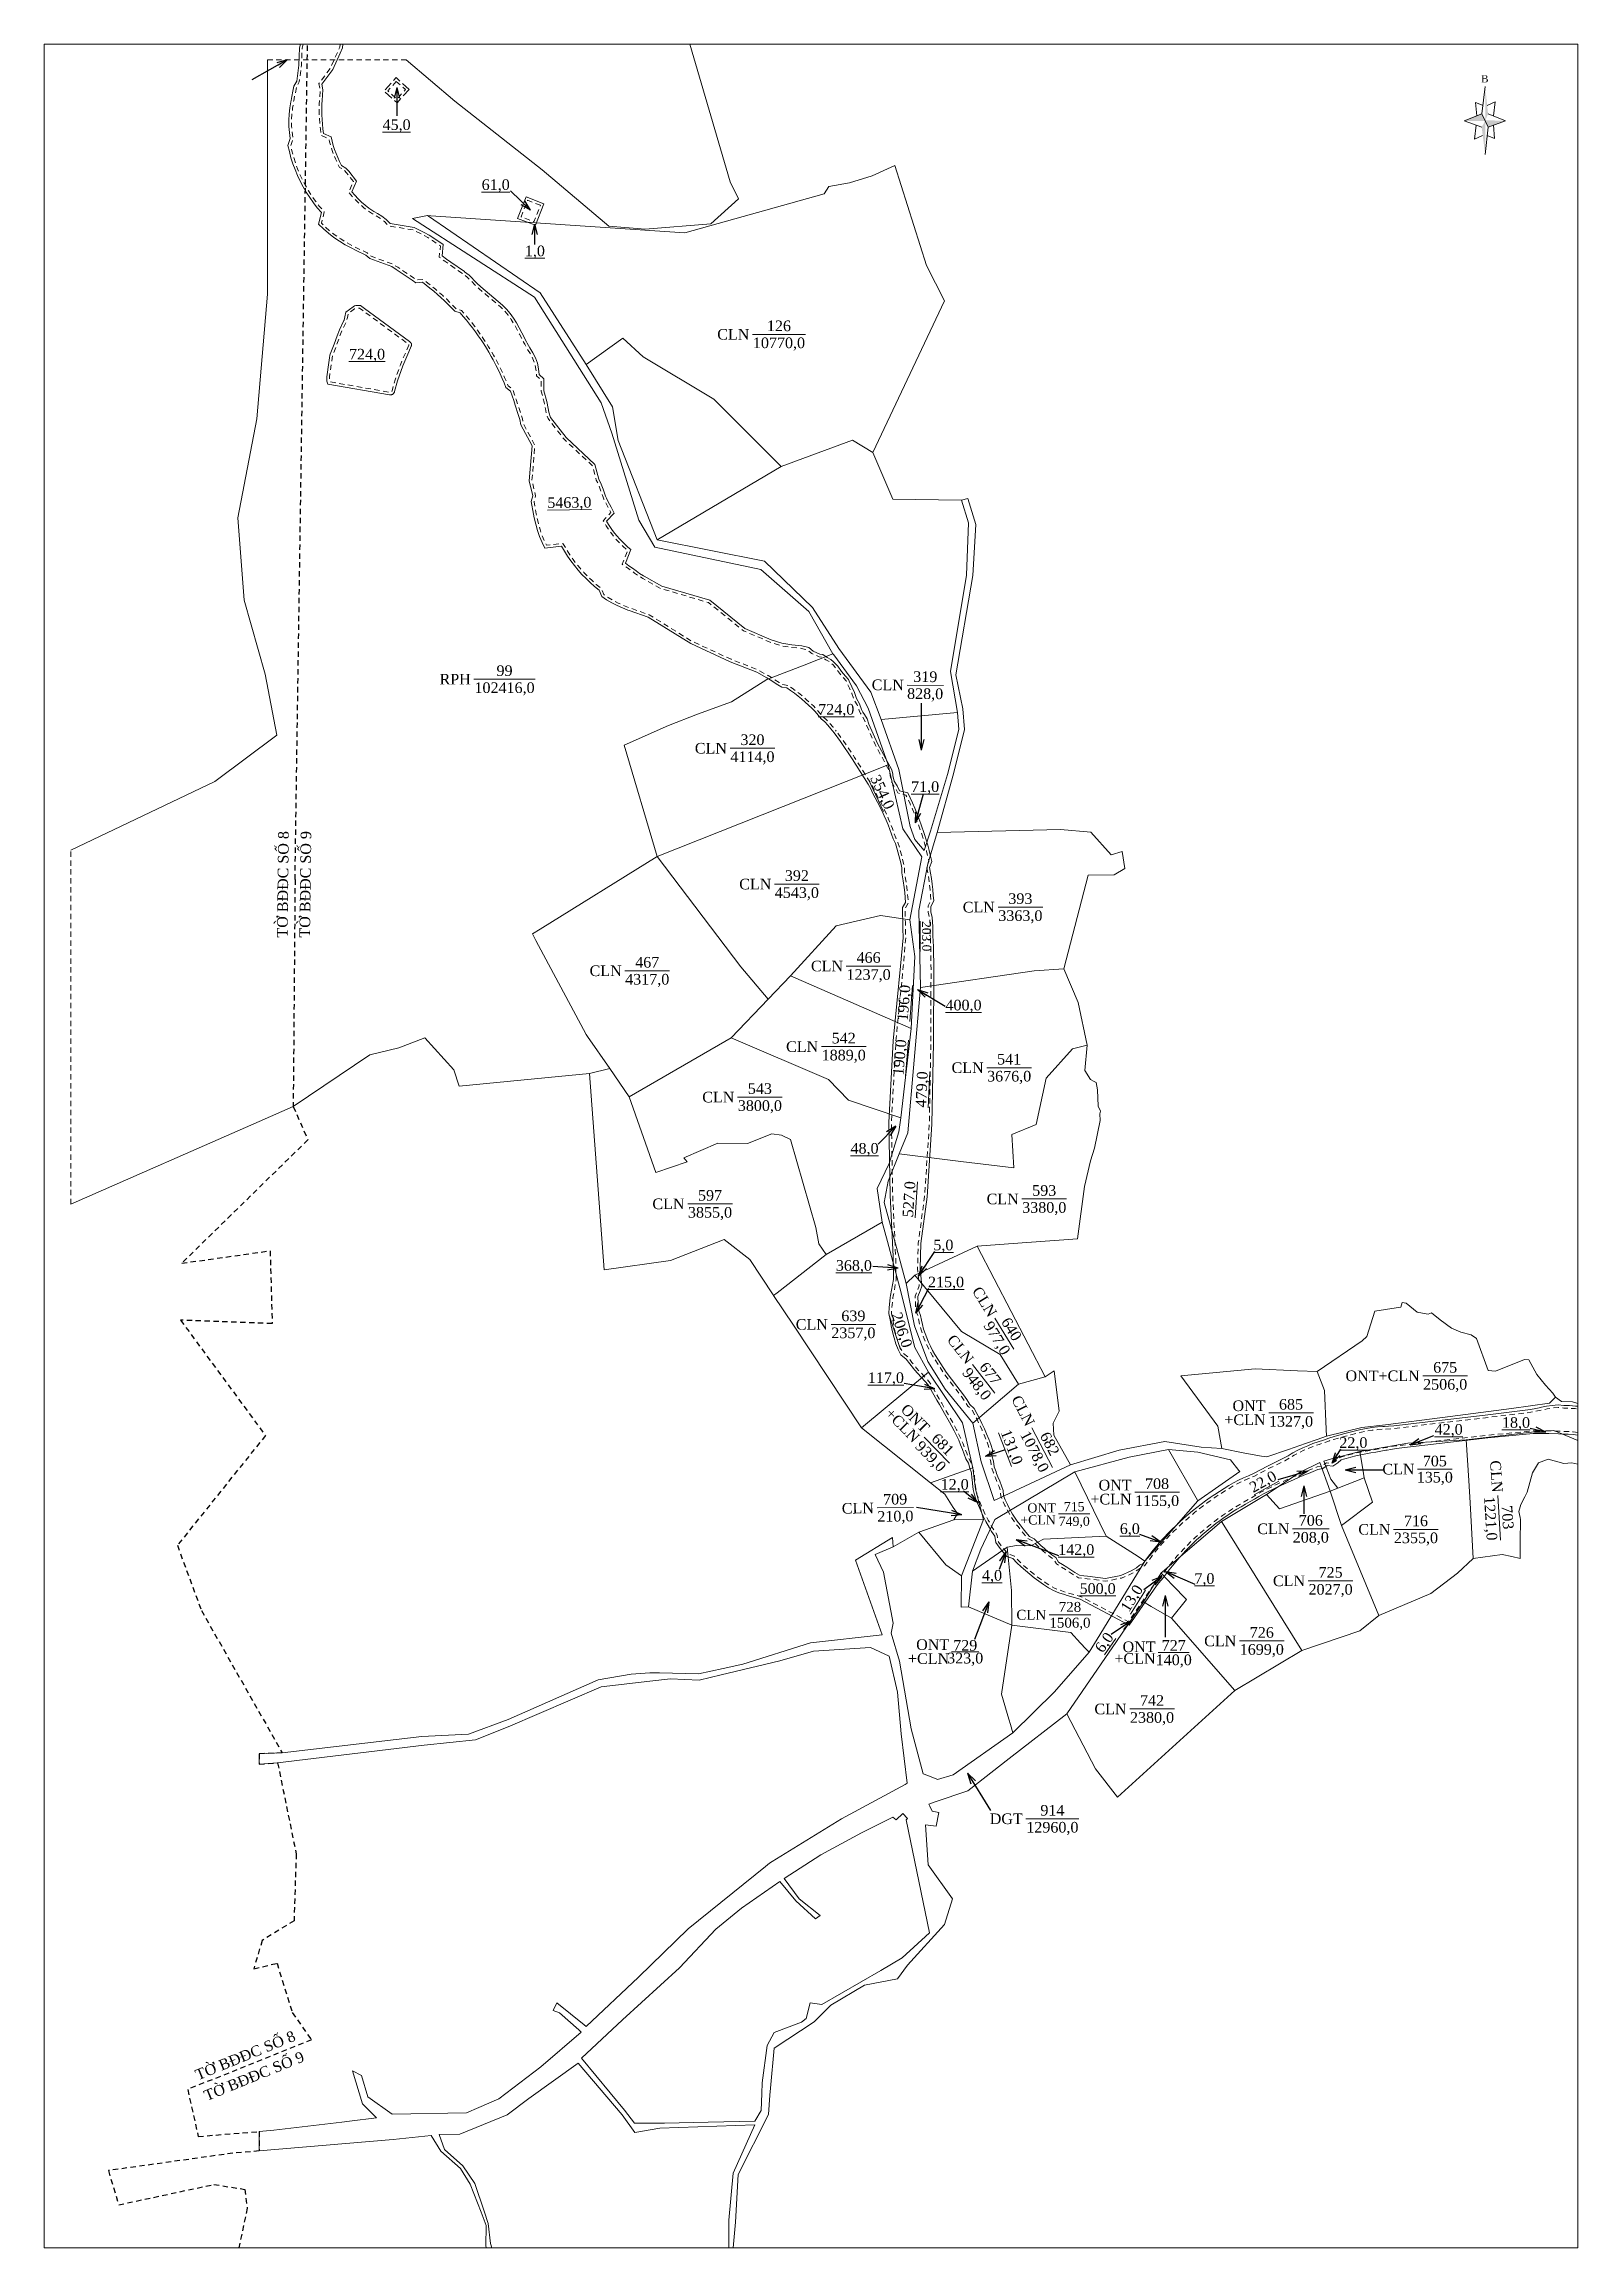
# Model space of a CAD drawing. Header units: metres. Extents: x 545919 to 546496, y 1842013 to 1842843.
import ezdxf
from ezdxf.enums import TextEntityAlignment as Align

# ---------------------------------------------------------------- set-up
doc = ezdxf.new("R2010")
doc.units = ezdxf.units.M
doc.header["$MEASUREMENT"] = 0
doc.linetypes.add('DGN Style 2', pattern=[3.355162, 2.013097, -1.342065])
doc.linetypes.add('DGN Style 3', pattern=[4.697227, 3.355162, -1.342065])
for name, color, linetype, lineweight in [('Level 1', 7, 'Continuous', 0), ('Level 10', 7, 'Continuous', 0), ('Level 13', 7, 'Continuous', 0), ('Level 14', 7, 'Continuous', 0), ('Level 2', 7, 'Continuous', 0), ('Level 22', 7, 'Continuous', 0), ('Level 30', 7, 'Continuous', 0), ('Level 34', 7, 'Continuous', 0), ('Level 4', 7, 'Continuous', 0), ('Level 5', 7, 'Continuous', 0), ('Level 6', 7, 'Continuous', 0), ('Level 62', 7, 'Continuous', 0)]:
    doc.layers.add(name, color=color, linetype=linetype, lineweight=lineweight)
doc.styles.add('Style-STANDARD', font='STANDARD.shx')
doc.styles.add('Style-Times New Roman', font='times.ttf')
doc.styles.add('Style-Vntime', font='Vntime.shx')
doc.dimstyles.get("Standard").update_dxf_attribs({"dimtxt": 0.18, "dimasz": 0.18, "dimexe": 0.18, "dimexo": 0.0625, "dimgap": 0.09, "dimtad": 0, "dimtih": 1, "dimtoh": 1, "dimdec": 4, "dimzin": 0, "dimdsep": 46, "dimtxsty": 'Standard', "dimcen": 0.09, "dimadec": 0, "dimazin": 0, "dimtfac": 1, "dimtdec": 4, "dimtofl": 0, "dimtmove": 0, "dimatfit": 3, "dimfxl": 1, "dimtolj": 1, "dimtzin": 0, "dimarcsym": 0})

msp = doc.modelspace()

# ---------------------------------------------------------------- texts
at = {"layer": 'Level 1', "color": 7, "linetype": 'Continuous', "lineweight": 0, "style": 'Style-Times New Roman'}
for s, rotation, p in [('TỜ BĐĐC SỐ 8', 89.317598, (546010.632992, 1842506.003397)), ('TỜ BĐĐC SỐ 9', 89.317598, (546019.099643, 1842506.003397)), ('TỜ BĐĐC SỐ 8', 22.233462, (545976.910812, 1842075.614244)), ('TỜ BĐĐC SỐ 9', 22.233462, (545980.207548, 1842067.815801))]:
    msp.add_text(s, height=4, rotation=rotation, dxfattribs=at).set_placement(p)
at = {"layer": 'Level 5', "color": 5, "linetype": 'Continuous', "lineweight": 0, "style": 'Style-Times New Roman'}
for s, p in [('%%u45,0%%U', (546051.695099, 1842812.181652)), ('%%u61,0%%U', (546089.017241, 1842789.602941)), ('%%u1,0%%U', (546103.769508, 1842764.645945)), ('%%u724,0%%U', (546040.578097, 1842725.746716)), ('%%u724,0%%U', (546217.22839, 1842592.01674)), ('%%u71,0%%U', (546250.702465, 1842562.887451)), ('%%u400,0%%U', (546265.158299, 1842480.613079)), ('%%u48,0%%U', (546227.889482, 1842426.667878)), ('%%u368,0%%U', (546223.873583, 1842382.566146)), ('%%u5,0%%U', (546257.566601, 1842390.263667)), ('%%u215,0%%U', (546258.578182, 1842376.314507)), ('%%u117,0%%U', (546235.915952, 1842340.27734)), ('%%u22,0%%U', (546411.948872, 1842315.835696)), ('%%u42,0%%U', (546447.822922, 1842320.830695)), ('%%u18,0%%U', (546473.165362, 1842323.401113)), ('%%u12,0%%U', (546261.832817, 1842300.107236)), ('%%u6,0%%U', (546327.765121, 1842283.414649)), ('%%u142,0%%U', (546307.586529, 1842275.545349)), ('%%u4,0%%U', (546275.887775, 1842265.854805)), ('%%u500,0%%U', (546315.644404, 1842260.868249)), ('%%u7,0%%U', (546355.862528, 1842264.650474))]:
    msp.add_text(s, height=4, dxfattribs=at).set_placement(p, align=Align.MIDDLE_CENTER)
for s, height, rotation, p in [('%%u5463,0%%U', 4, 0.600972, (546116.750056, 1842669.906848)), ('%%u354,0%%U', 4, 295.559048, (546234.651609, 1842560.871825)), ('%%u203,0%%U', 3.350094, 270, (546251.236462, 1842506.536097)), ('%%u196,0%%U', 4, 85.691515, (546242.645136, 1842481.463559)), ('%%u190,0%%U', 4, 84.924345, (546241.097097, 1842460.922859)), ('%%u479,0%%U', 4, 87.474265, (546249.379725, 1842448.857479)), ('%%u527,0%%U', 4, 86.15235, (546244.602638, 1842407.494063)), ('%%u206,0%%U', 4, 288.145659, (546241.990946, 1842358.26478)), ('%%u131,0%%U', 4, 290.944409, (546283.358905, 1842314.157825)), ('%%u22,0%%U', 4, 29.078023, (546377.899588, 1842301.165583)), ('%%u13,0%%U', 4, 58.027659, (546328.446629, 1842257.221143)), ('%%u6,0%%U', 4, 54.941967, (546318.096019, 1842240.589512))]:
    msp.add_text(s, height=height, rotation=rotation, dxfattribs=at).set_placement(p, align=Align.MIDDLE_CENTER)

# ---------------------------------------------------------------- blocks, each defined once
blk = doc.blocks.new('N_THUA')
at = {"layer": 'Level 13', "color": 1, "linetype": 'Continuous', "lineweight": 0}
blk.add_line((-3.209443, 0), (6.752557, 0), dxfattribs=at)
at = {"layer": 'Level 13', "color": 5, "linetype": 'Continuous', "lineweight": 0, "style": 'Style-Times New Roman'}
blk.add_text('126', height=2, dxfattribs=at).set_placement((1.771557, 1.6), align=Align.MIDDLE_CENTER)
at = {"layer": 'Level 2', "color": 3, "linetype": 'Continuous', "lineweight": 0, "style": 'Style-Times New Roman'}
blk.add_text('CLN', height=2, dxfattribs=at).set_placement((-3.809443, 0), align=Align.MIDDLE_RIGHT)
at = {"layer": 'Level 4', "color": 1, "linetype": 'Continuous', "lineweight": 0, "style": 'Style-Times New Roman'}
blk.add_text('10770,0', height=2, dxfattribs=at).set_placement((1.771557, -1.6), align=Align.MIDDLE_CENTER)
blk = doc.blocks.new('N_THUA_1')
at = {"layer": 'Level 13', "color": 1, "linetype": 'Continuous', "lineweight": 0}
blk.add_line((-2.044529, 0), (6.365471, 0), dxfattribs=at)
at = {"layer": 'Level 13', "color": 5, "linetype": 'Continuous', "lineweight": 0, "style": 'Style-Times New Roman'}
blk.add_text('320', height=2, dxfattribs=at).set_placement((2.160471, 1.6), align=Align.MIDDLE_CENTER)
at = {"layer": 'Level 2', "color": 3, "linetype": 'Continuous', "lineweight": 0, "style": 'Style-Times New Roman'}
blk.add_text('CLN', height=2, dxfattribs=at).set_placement((-2.644529, 0), align=Align.MIDDLE_RIGHT)
at = {"layer": 'Level 4', "color": 1, "linetype": 'Continuous', "lineweight": 0, "style": 'Style-Times New Roman'}
blk.add_text('4114,0', height=2, dxfattribs=at).set_placement((2.160471, -1.6), align=Align.MIDDLE_CENTER)
blk = doc.blocks.new('N_THUA_2')
at = {"layer": 'Level 13', "color": 1, "linetype": 'Continuous', "lineweight": 0}
blk.add_line((-2.047505, 0), (6.362495, 0), dxfattribs=at)
at = {"layer": 'Level 13', "color": 5, "linetype": 'Continuous', "lineweight": 0, "style": 'Style-Times New Roman'}
blk.add_text('392', height=2, dxfattribs=at).set_placement((2.157495, 1.6), align=Align.MIDDLE_CENTER)
at = {"layer": 'Level 2', "color": 3, "linetype": 'Continuous', "lineweight": 0, "style": 'Style-Times New Roman'}
blk.add_text('CLN', height=2, dxfattribs=at).set_placement((-2.647505, 0), align=Align.MIDDLE_RIGHT)
at = {"layer": 'Level 4', "color": 1, "linetype": 'Continuous', "lineweight": 0, "style": 'Style-Times New Roman'}
blk.add_text('4543,0', height=2, dxfattribs=at).set_placement((2.157495, -1.6), align=Align.MIDDLE_CENTER)
blk = doc.blocks.new('N_THUA_3')
at = {"layer": 'Level 13', "color": 1, "linetype": 'Continuous', "lineweight": 0}
blk.add_line((-2.042545, 0), (6.367455, 0), dxfattribs=at)
at = {"layer": 'Level 13', "color": 5, "linetype": 'Continuous', "lineweight": 0, "style": 'Style-Times New Roman'}
blk.add_text('467', height=2, dxfattribs=at).set_placement((2.162455, 1.6), align=Align.MIDDLE_CENTER)
at = {"layer": 'Level 2', "color": 3, "linetype": 'Continuous', "lineweight": 0, "style": 'Style-Times New Roman'}
blk.add_text('CLN', height=2, dxfattribs=at).set_placement((-2.642545, 0), align=Align.MIDDLE_RIGHT)
at = {"layer": 'Level 4', "color": 1, "linetype": 'Continuous', "lineweight": 0, "style": 'Style-Times New Roman'}
blk.add_text('4317,0', height=2, dxfattribs=at).set_placement((2.162455, -1.6), align=Align.MIDDLE_CENTER)
blk = doc.blocks.new('N_THUA_4')
at = {"layer": 'Level 13', "color": 1, "linetype": 'Continuous', "lineweight": 0}
blk.add_line((-2.047505, 0), (6.362495, 0), dxfattribs=at)
at = {"layer": 'Level 13', "color": 5, "linetype": 'Continuous', "lineweight": 0, "style": 'Style-Times New Roman'}
blk.add_text('542', height=2, dxfattribs=at).set_placement((2.157495, 1.6), align=Align.MIDDLE_CENTER)
at = {"layer": 'Level 2', "color": 3, "linetype": 'Continuous', "lineweight": 0, "style": 'Style-Times New Roman'}
blk.add_text('CLN', height=2, dxfattribs=at).set_placement((-2.647505, 0), align=Align.MIDDLE_RIGHT)
at = {"layer": 'Level 4', "color": 1, "linetype": 'Continuous', "lineweight": 0, "style": 'Style-Times New Roman'}
blk.add_text('1889,0', height=2, dxfattribs=at).set_placement((2.157495, -1.6), align=Align.MIDDLE_CENTER)
blk = doc.blocks.new('N_THUA_5')
at = {"layer": 'Level 13', "color": 1, "linetype": 'Continuous', "lineweight": 0}
blk.add_line((-2.042545, 0), (6.367455, 0), dxfattribs=at)
at = {"layer": 'Level 13', "color": 5, "linetype": 'Continuous', "lineweight": 0, "style": 'Style-Times New Roman'}
blk.add_text('466', height=2, dxfattribs=at).set_placement((2.162455, 1.6), align=Align.MIDDLE_CENTER)
at = {"layer": 'Level 2', "color": 3, "linetype": 'Continuous', "lineweight": 0, "style": 'Style-Times New Roman'}
blk.add_text('CLN', height=2, dxfattribs=at).set_placement((-2.642545, 0), align=Align.MIDDLE_RIGHT)
at = {"layer": 'Level 4', "color": 1, "linetype": 'Continuous', "lineweight": 0, "style": 'Style-Times New Roman'}
blk.add_text('1237,0', height=2, dxfattribs=at).set_placement((2.162455, -1.6), align=Align.MIDDLE_CENTER)
blk = doc.blocks.new('N_THUA_6')
at = {"layer": 'Level 13', "color": 1, "linetype": 'Continuous', "lineweight": 0}
blk.add_line((-2.042545, 0), (6.367455, 0), dxfattribs=at)
at = {"layer": 'Level 13', "color": 5, "linetype": 'Continuous', "lineweight": 0, "style": 'Style-Times New Roman'}
blk.add_text('597', height=2, dxfattribs=at).set_placement((2.162455, 1.6), align=Align.MIDDLE_CENTER)
at = {"layer": 'Level 2', "color": 3, "linetype": 'Continuous', "lineweight": 0, "style": 'Style-Times New Roman'}
blk.add_text('CLN', height=2, dxfattribs=at).set_placement((-2.642545, 0), align=Align.MIDDLE_RIGHT)
at = {"layer": 'Level 4', "color": 1, "linetype": 'Continuous', "lineweight": 0, "style": 'Style-Times New Roman'}
blk.add_text('3855,0', height=2, dxfattribs=at).set_placement((2.162455, -1.6), align=Align.MIDDLE_CENTER)
blk = doc.blocks.new('N_THUA_7')
at = {"layer": 'Level 13', "color": 1, "linetype": 'Continuous', "lineweight": 0}
blk.add_line((-2.042545, 0), (6.367455, 0), dxfattribs=at)
at = {"layer": 'Level 13', "color": 5, "linetype": 'Continuous', "lineweight": 0, "style": 'Style-Times New Roman'}
blk.add_text('543', height=2, dxfattribs=at).set_placement((2.162455, 1.6), align=Align.MIDDLE_CENTER)
at = {"layer": 'Level 2', "color": 3, "linetype": 'Continuous', "lineweight": 0, "style": 'Style-Times New Roman'}
blk.add_text('CLN', height=2, dxfattribs=at).set_placement((-2.642545, 0), align=Align.MIDDLE_RIGHT)
at = {"layer": 'Level 4', "color": 1, "linetype": 'Continuous', "lineweight": 0, "style": 'Style-Times New Roman'}
blk.add_text('3800,0', height=2, dxfattribs=at).set_placement((2.162455, -1.6), align=Align.MIDDLE_CENTER)
blk = doc.blocks.new('N_THUA_8')
at = {"layer": 'Level 13', "color": 1, "linetype": 'Continuous', "lineweight": 0}
blk.add_line((-4.60653, 0), (6.90947, 0), dxfattribs=at)
at = {"layer": 'Level 13', "color": 5, "linetype": 'Continuous', "lineweight": 0, "style": 'Style-Times New Roman'}
blk.add_text('99', height=2, dxfattribs=at).set_placement((1.15147, 1.6), align=Align.MIDDLE_CENTER)
at = {"layer": 'Level 2', "color": 3, "linetype": 'Continuous', "lineweight": 0, "style": 'Style-Times New Roman'}
blk.add_text('RPH', height=2, dxfattribs=at).set_placement((-5.20653, 0), align=Align.MIDDLE_RIGHT)
at = {"layer": 'Level 4', "color": 1, "linetype": 'Continuous', "lineweight": 0, "style": 'Style-Times New Roman'}
blk.add_text('102416,0', height=2, dxfattribs=at).set_placement((1.15147, -1.6), align=Align.MIDDLE_CENTER)
blk = doc.blocks.new('N_THUA_9')
at = {"layer": 'Level 13', "color": 1, "linetype": 'Continuous', "lineweight": 0}
blk.add_line((-2.972566, 0), (6.989434, 0), dxfattribs=at)
at = {"layer": 'Level 13', "color": 5, "linetype": 'Continuous', "lineweight": 0, "style": 'Style-Times New Roman'}
blk.add_text('914', height=2, dxfattribs=at).set_placement((2.008434, 1.6), align=Align.MIDDLE_CENTER)
at = {"layer": 'Level 2', "color": 3, "linetype": 'Continuous', "lineweight": 0, "style": 'Style-Times New Roman'}
blk.add_text('DGT', height=2, dxfattribs=at).set_placement((-3.572566, 0), align=Align.MIDDLE_RIGHT)
at = {"layer": 'Level 4', "color": 1, "linetype": 'Continuous', "lineweight": 0, "style": 'Style-Times New Roman'}
blk.add_text('12960,0', height=2, dxfattribs=at).set_placement((2.008434, -1.6), align=Align.MIDDLE_CENTER)
blk = doc.blocks.new('N_THUA_10')
at = {"layer": 'Level 13', "color": 1, "linetype": 'Continuous', "lineweight": 0}
blk.add_line((-2.047505, 0), (6.362495, 0), dxfattribs=at)
at = {"layer": 'Level 13', "color": 5, "linetype": 'Continuous', "lineweight": 0, "style": 'Style-Times New Roman'}
blk.add_text('742', height=2, dxfattribs=at).set_placement((2.157495, 1.6), align=Align.MIDDLE_CENTER)
at = {"layer": 'Level 2', "color": 3, "linetype": 'Continuous', "lineweight": 0, "style": 'Style-Times New Roman'}
blk.add_text('CLN', height=2, dxfattribs=at).set_placement((-2.647505, 0), align=Align.MIDDLE_RIGHT)
at = {"layer": 'Level 4', "color": 1, "linetype": 'Continuous', "lineweight": 0, "style": 'Style-Times New Roman'}
blk.add_text('2380,0', height=2, dxfattribs=at).set_placement((2.157495, -1.6), align=Align.MIDDLE_CENTER)
blk = doc.blocks.new('N_THUA_11')
at = {"layer": 'Level 13', "color": 1, "linetype": 'Continuous', "lineweight": 0}
blk.add_line((0.444617, 0), (6.272617, 0), dxfattribs=at)
at = {"layer": 'Level 13', "color": 5, "linetype": 'Continuous', "lineweight": 0, "style": 'Style-Times New Roman'}
blk.add_text('727', height=2, dxfattribs=at).set_placement((3.358617, 1.36), align=Align.MIDDLE_CENTER)
at = {"layer": 'Level 2', "color": 3, "linetype": 'Continuous', "lineweight": 0, "style": 'Style-Times New Roman'}
blk.add_text('ONT', height=2, dxfattribs=at).set_placement((-0.065383, 0.102), align=Align.RIGHT)
blk.add_text('+CLN', height=2, dxfattribs=at).set_placement((-0.065383, -0.102), align=Align.TOP_RIGHT)
at = {"layer": 'Level 4', "color": 1, "linetype": 'Continuous', "lineweight": 0, "style": 'Style-Times New Roman'}
blk.add_text('140,0', height=2, dxfattribs=at).set_placement((3.358617, -1.36), align=Align.MIDDLE_CENTER)
blk = doc.blocks.new('N_THUA_12')
at = {"layer": 'Level 13', "color": 1, "linetype": 'Continuous', "lineweight": 0}
blk.add_line((-2.042545, 0), (6.367455, 0), dxfattribs=at)
at = {"layer": 'Level 13', "color": 5, "linetype": 'Continuous', "lineweight": 0, "style": 'Style-Times New Roman'}
blk.add_text('593', height=2, dxfattribs=at).set_placement((2.162455, 1.6), align=Align.MIDDLE_CENTER)
at = {"layer": 'Level 2', "color": 3, "linetype": 'Continuous', "lineweight": 0, "style": 'Style-Times New Roman'}
blk.add_text('CLN', height=2, dxfattribs=at).set_placement((-2.642545, 0), align=Align.MIDDLE_RIGHT)
at = {"layer": 'Level 4', "color": 1, "linetype": 'Continuous', "lineweight": 0, "style": 'Style-Times New Roman'}
blk.add_text('3380,0', height=2, dxfattribs=at).set_placement((2.162455, -1.6), align=Align.MIDDLE_CENTER)
blk = doc.blocks.new('N_THUA_13')
at = {"layer": 'Level 13', "color": 1, "linetype": 'Continuous', "lineweight": 0}
blk.add_line((-2.138268, 0), (6.271732, 0), dxfattribs=at)
at = {"layer": 'Level 13', "color": 5, "linetype": 'Continuous', "lineweight": 0, "style": 'Style-Times New Roman'}
blk.add_text('541', height=2, dxfattribs=at).set_placement((2.066732, 1.6), align=Align.MIDDLE_CENTER)
at = {"layer": 'Level 2', "color": 3, "linetype": 'Continuous', "lineweight": 0, "style": 'Style-Times New Roman'}
blk.add_text('CLN', height=2, dxfattribs=at).set_placement((-2.738268, 0), align=Align.MIDDLE_RIGHT)
at = {"layer": 'Level 4', "color": 1, "linetype": 'Continuous', "lineweight": 0, "style": 'Style-Times New Roman'}
blk.add_text('3676,0', height=2, dxfattribs=at).set_placement((2.066732, -1.6), align=Align.MIDDLE_CENTER)
blk = doc.blocks.new('N_THUA_14')
at = {"layer": 'Level 13', "color": 1, "linetype": 'Continuous', "lineweight": 0}
blk.add_line((-2.042545, 0), (6.367455, 0), dxfattribs=at)
at = {"layer": 'Level 13', "color": 5, "linetype": 'Continuous', "lineweight": 0, "style": 'Style-Times New Roman'}
blk.add_text('393', height=2, dxfattribs=at).set_placement((2.162455, 1.6), align=Align.MIDDLE_CENTER)
at = {"layer": 'Level 2', "color": 3, "linetype": 'Continuous', "lineweight": 0, "style": 'Style-Times New Roman'}
blk.add_text('CLN', height=2, dxfattribs=at).set_placement((-2.642545, 0), align=Align.MIDDLE_RIGHT)
at = {"layer": 'Level 4', "color": 1, "linetype": 'Continuous', "lineweight": 0, "style": 'Style-Times New Roman'}
blk.add_text('3363,0', height=2, dxfattribs=at).set_placement((2.162455, -1.6), align=Align.MIDDLE_CENTER)
blk = doc.blocks.new('N_THUA_15')
at = {"layer": 'Level 13', "color": 1, "linetype": 'Continuous', "lineweight": 0}
blk.add_line((-0.872776, 0), (5.983224, 0), dxfattribs=at)
at = {"layer": 'Level 13', "color": 5, "linetype": 'Continuous', "lineweight": 0, "style": 'Style-Times New Roman'}
blk.add_text('319', height=2, dxfattribs=at).set_placement((2.555224, 1.6), align=Align.MIDDLE_CENTER)
at = {"layer": 'Level 2', "color": 3, "linetype": 'Continuous', "lineweight": 0, "style": 'Style-Times New Roman'}
blk.add_text('CLN', height=2, dxfattribs=at).set_placement((-1.472776, 0), align=Align.MIDDLE_RIGHT)
at = {"layer": 'Level 4', "color": 1, "linetype": 'Continuous', "lineweight": 0, "style": 'Style-Times New Roman'}
blk.add_text('828,0', height=2, dxfattribs=at).set_placement((2.555224, -1.6), align=Align.MIDDLE_CENTER)
blk = doc.blocks.new('N_THUA_16')
at = {"layer": 'Level 13', "color": 1, "linetype": 'Continuous', "lineweight": 0}
blk.add_line((-0.875749, 0), (5.980251, 0), dxfattribs=at)
at = {"layer": 'Level 13', "color": 5, "linetype": 'Continuous', "lineweight": 0, "style": 'Style-Times New Roman'}
blk.add_text('640', height=2, dxfattribs=at).set_placement((2.552251, 1.6), align=Align.MIDDLE_CENTER)
at = {"layer": 'Level 2', "color": 3, "linetype": 'Continuous', "lineweight": 0, "style": 'Style-Times New Roman'}
blk.add_text('CLN', height=2, dxfattribs=at).set_placement((-1.475749, 0), align=Align.MIDDLE_RIGHT)
at = {"layer": 'Level 4', "color": 1, "linetype": 'Continuous', "lineweight": 0, "style": 'Style-Times New Roman'}
blk.add_text('977,0', height=2, dxfattribs=at).set_placement((2.552251, -1.6), align=Align.MIDDLE_CENTER)
blk = doc.blocks.new('N_THUA_17')
at = {"layer": 'Level 13', "color": 1, "linetype": 'Continuous', "lineweight": 0}
blk.add_line((-0.873767, 0), (5.982233, 0), dxfattribs=at)
at = {"layer": 'Level 13', "color": 5, "linetype": 'Continuous', "lineweight": 0, "style": 'Style-Times New Roman'}
blk.add_text('677', height=2, dxfattribs=at).set_placement((2.554233, 1.6), align=Align.MIDDLE_CENTER)
at = {"layer": 'Level 2', "color": 3, "linetype": 'Continuous', "lineweight": 0, "style": 'Style-Times New Roman'}
blk.add_text('CLN', height=2, dxfattribs=at).set_placement((-1.473767, 0), align=Align.MIDDLE_RIGHT)
at = {"layer": 'Level 4', "color": 1, "linetype": 'Continuous', "lineweight": 0, "style": 'Style-Times New Roman'}
blk.add_text('948,0', height=2, dxfattribs=at).set_placement((2.554233, -1.6), align=Align.MIDDLE_CENTER)
blk = doc.blocks.new('N_THUA_18')
at = {"layer": 'Level 13', "color": 1, "linetype": 'Continuous', "lineweight": 0}
blk.add_line((-2.041552, 0), (6.368448, 0), dxfattribs=at)
at = {"layer": 'Level 13', "color": 5, "linetype": 'Continuous', "lineweight": 0, "style": 'Style-Times New Roman'}
blk.add_text('639', height=2, dxfattribs=at).set_placement((2.163448, 1.6), align=Align.MIDDLE_CENTER)
at = {"layer": 'Level 2', "color": 3, "linetype": 'Continuous', "lineweight": 0, "style": 'Style-Times New Roman'}
blk.add_text('CLN', height=2, dxfattribs=at).set_placement((-2.641552, 0), align=Align.MIDDLE_RIGHT)
at = {"layer": 'Level 4', "color": 1, "linetype": 'Continuous', "lineweight": 0, "style": 'Style-Times New Roman'}
blk.add_text('2357,0', height=2, dxfattribs=at).set_placement((2.163448, -1.6), align=Align.MIDDLE_CENTER)
blk = doc.blocks.new('N_THUA_19')
at = {"layer": 'Level 13', "color": 1, "linetype": 'Continuous', "lineweight": 0}
blk.add_line((2.774286, 0), (9.630286, 0), dxfattribs=at)
at = {"layer": 'Level 13', "color": 5, "linetype": 'Continuous', "lineweight": 0, "style": 'Style-Times New Roman'}
blk.add_text('681', height=2, dxfattribs=at).set_placement((6.202286, 1.6), align=Align.MIDDLE_CENTER)
at = {"layer": 'Level 2', "color": 3, "linetype": 'Continuous', "lineweight": 0, "insert": (2.174286, 0), "char_height": 2, "attachment_point": 6, "line_spacing_factor": 0.791214, "style": 'Style-Times New Roman'}
blk.add_mtext('ONT\\P+CLN', dxfattribs=at)
at = {"layer": 'Level 4', "color": 1, "linetype": 'Continuous', "lineweight": 0, "style": 'Style-Times New Roman'}
blk.add_text('939,0', height=2, dxfattribs=at).set_placement((6.202286, -1.6), align=Align.MIDDLE_CENTER)
blk = doc.blocks.new('N_THUA_20')
at = {"layer": 'Level 13', "color": 1, "linetype": 'Continuous', "lineweight": 0}
blk.add_line((-0.872776, 0), (5.983224, 0), dxfattribs=at)
at = {"layer": 'Level 13', "color": 5, "linetype": 'Continuous', "lineweight": 0, "style": 'Style-Times New Roman'}
blk.add_text('709', height=2, dxfattribs=at).set_placement((2.555224, 1.6), align=Align.MIDDLE_CENTER)
at = {"layer": 'Level 2', "color": 3, "linetype": 'Continuous', "lineweight": 0, "style": 'Style-Times New Roman'}
blk.add_text('CLN', height=2, dxfattribs=at).set_placement((-1.472776, 0), align=Align.MIDDLE_RIGHT)
at = {"layer": 'Level 4', "color": 1, "linetype": 'Continuous', "lineweight": 0, "style": 'Style-Times New Roman'}
blk.add_text('210,0', height=2, dxfattribs=at).set_placement((2.555224, -1.6), align=Align.MIDDLE_CENTER)
blk = doc.blocks.new('N_THUA_21')
at = {"layer": 'Level 13', "color": 1, "linetype": 'Continuous', "lineweight": 0}
blk.add_line((-2.047505, 0), (6.362495, 0), dxfattribs=at)
at = {"layer": 'Level 13', "color": 5, "linetype": 'Continuous', "lineweight": 0, "style": 'Style-Times New Roman'}
blk.add_text('682', height=2, dxfattribs=at).set_placement((2.157495, 1.6), align=Align.MIDDLE_CENTER)
at = {"layer": 'Level 2', "color": 3, "linetype": 'Continuous', "lineweight": 0, "style": 'Style-Times New Roman'}
blk.add_text('CLN', height=2, dxfattribs=at).set_placement((-2.647505, 0), align=Align.MIDDLE_RIGHT)
at = {"layer": 'Level 4', "color": 1, "linetype": 'Continuous', "lineweight": 0, "style": 'Style-Times New Roman'}
blk.add_text('1078,0', height=2, dxfattribs=at).set_placement((2.157495, -1.6), align=Align.MIDDLE_CENTER)
blk = doc.blocks.new('N_THUA_22')
at = {"layer": 'Level 13', "color": 1, "linetype": 'Continuous', "lineweight": 0}
blk.add_line((1.794161, 1.235886), (6.028738, 4.152823), dxfattribs=at)
at = {"layer": 'Level 13', "color": 5, "linetype": 'Continuous', "lineweight": 0, "style": 'Style-Times New Roman'}
blk.add_text('729', height=2, rotation=34.560544, dxfattribs=at).set_placement((3.230717, 3.682587), align=Align.MIDDLE_CENTER)
at = {"layer": 'Level 2', "color": 3, "linetype": 'Continuous', "lineweight": 0, "insert": (1.423573, 0.980611), "char_height": 2, "attachment_point": 6, "rotation": 34.56056181, "line_spacing_factor": 0.791214, "style": 'Style-Times New Roman'}
blk.add_mtext('ONT\\P+CLN', dxfattribs=at)
at = {"layer": 'Level 4', "color": 1, "linetype": 'Continuous', "lineweight": 0, "style": 'Style-Times New Roman'}
blk.add_text('323,0', height=2, rotation=34.560544, dxfattribs=at).set_placement((4.592181, 1.706122), align=Align.MIDDLE_CENTER)
blk = doc.blocks.new('TerminatorOpen_0.5')
at = {"color": 0, "linetype": 'ByBlock', "lineweight": -2}
for q in [(-1, 0.25), (-1, 0), (-1, -0.25)]:
    blk.add_line((0, 0), q, dxfattribs=at)
blk = doc.blocks.new('N_THUA_23')
at = {"layer": 'Level 13', "color": 1, "linetype": 'Continuous', "lineweight": 0}
blk.add_line((-2.041552, 0), (6.368448, 0), dxfattribs=at)
at = {"layer": 'Level 13', "color": 5, "linetype": 'Continuous', "lineweight": 0, "style": 'Style-Times New Roman'}
blk.add_text('728', height=2, dxfattribs=at).set_placement((2.163448, 1.6), align=Align.MIDDLE_CENTER)
at = {"layer": 'Level 2', "color": 3, "linetype": 'Continuous', "lineweight": 0, "style": 'Style-Times New Roman'}
blk.add_text('CLN', height=2, dxfattribs=at).set_placement((-2.641552, 0), align=Align.MIDDLE_RIGHT)
at = {"layer": 'Level 4', "color": 1, "linetype": 'Continuous', "lineweight": 0, "style": 'Style-Times New Roman'}
blk.add_text('1506,0', height=2, dxfattribs=at).set_placement((2.163448, -1.6), align=Align.MIDDLE_CENTER)
blk = doc.blocks.new('N_THUA_24')
at = {"layer": 'Level 13', "color": 1, "linetype": 'Continuous', "lineweight": 0}
blk.add_line((-2.042545, 0), (6.367455, 0), dxfattribs=at)
at = {"layer": 'Level 13', "color": 5, "linetype": 'Continuous', "lineweight": 0, "style": 'Style-Times New Roman'}
blk.add_text('726', height=2, dxfattribs=at).set_placement((2.162455, 1.6), align=Align.MIDDLE_CENTER)
at = {"layer": 'Level 2', "color": 3, "linetype": 'Continuous', "lineweight": 0, "style": 'Style-Times New Roman'}
blk.add_text('CLN', height=2, dxfattribs=at).set_placement((-2.642545, 0), align=Align.MIDDLE_RIGHT)
at = {"layer": 'Level 4', "color": 1, "linetype": 'Continuous', "lineweight": 0, "style": 'Style-Times New Roman'}
blk.add_text('1699,0', height=2, dxfattribs=at).set_placement((2.162455, -1.6), align=Align.MIDDLE_CENTER)
blk = doc.blocks.new('N_THUA_25')
at = {"layer": 'Level 13', "color": 1, "linetype": 'Continuous', "lineweight": 0}
blk.add_line((-2.038576, 0), (6.371424, 0), dxfattribs=at)
at = {"layer": 'Level 13', "color": 5, "linetype": 'Continuous', "lineweight": 0, "style": 'Style-Times New Roman'}
blk.add_text('725', height=2, dxfattribs=at).set_placement((2.166424, 1.6), align=Align.MIDDLE_CENTER)
at = {"layer": 'Level 2', "color": 3, "linetype": 'Continuous', "lineweight": 0, "style": 'Style-Times New Roman'}
blk.add_text('CLN', height=2, dxfattribs=at).set_placement((-2.638576, 0), align=Align.MIDDLE_RIGHT)
at = {"layer": 'Level 4', "color": 1, "linetype": 'Continuous', "lineweight": 0, "style": 'Style-Times New Roman'}
blk.add_text('2027,0', height=2, dxfattribs=at).set_placement((2.166424, -1.6), align=Align.MIDDLE_CENTER)
blk = doc.blocks.new('N_THUA_26')
at = {"layer": 'Level 13', "color": 1, "linetype": 'Continuous', "lineweight": 0}
blk.add_line((-2.042545, 0), (6.367455, 0), dxfattribs=at)
at = {"layer": 'Level 13', "color": 5, "linetype": 'Continuous', "lineweight": 0, "style": 'Style-Times New Roman'}
blk.add_text('716', height=2, dxfattribs=at).set_placement((2.162455, 1.6), align=Align.MIDDLE_CENTER)
at = {"layer": 'Level 2', "color": 3, "linetype": 'Continuous', "lineweight": 0, "style": 'Style-Times New Roman'}
blk.add_text('CLN', height=2, dxfattribs=at).set_placement((-2.642545, 0), align=Align.MIDDLE_RIGHT)
at = {"layer": 'Level 4', "color": 1, "linetype": 'Continuous', "lineweight": 0, "style": 'Style-Times New Roman'}
blk.add_text('2355,0', height=2, dxfattribs=at).set_placement((2.162455, -1.6), align=Align.MIDDLE_CENTER)
blk = doc.blocks.new('N_THUA_27')
at = {"layer": 'Level 13', "color": 1, "linetype": 'Continuous', "lineweight": 0}
blk.add_line((-0.822034, 0), (5.691966, 0), dxfattribs=at)
at = {"layer": 'Level 13', "color": 5, "linetype": 'Continuous', "lineweight": 0, "style": 'Style-Times New Roman'}
blk.add_text('705', height=2, dxfattribs=at).set_placement((2.434966, 1.52), align=Align.MIDDLE_CENTER)
at = {"layer": 'Level 2', "color": 3, "linetype": 'Continuous', "lineweight": 0, "style": 'Style-Times New Roman'}
blk.add_text('CLN', height=2, dxfattribs=at).set_placement((-1.392034, 0), align=Align.MIDDLE_RIGHT)
at = {"layer": 'Level 4', "color": 1, "linetype": 'Continuous', "lineweight": 0, "style": 'Style-Times New Roman'}
blk.add_text('135,0', height=2, dxfattribs=at).set_placement((2.434966, -1.52), align=Align.MIDDLE_CENTER)
blk = doc.blocks.new('N_THUA_28')
at = {"layer": 'Level 13', "color": 1, "linetype": 'Continuous', "lineweight": 0}
blk.add_line((-0.873767, 0), (5.982233, 0), dxfattribs=at)
at = {"layer": 'Level 13', "color": 5, "linetype": 'Continuous', "lineweight": 0, "style": 'Style-Times New Roman'}
blk.add_text('706', height=2, dxfattribs=at).set_placement((2.554233, 1.6), align=Align.MIDDLE_CENTER)
at = {"layer": 'Level 2', "color": 3, "linetype": 'Continuous', "lineweight": 0, "style": 'Style-Times New Roman'}
blk.add_text('CLN', height=2, dxfattribs=at).set_placement((-1.473767, 0), align=Align.MIDDLE_RIGHT)
at = {"layer": 'Level 4', "color": 1, "linetype": 'Continuous', "lineweight": 0, "style": 'Style-Times New Roman'}
blk.add_text('208,0', height=2, dxfattribs=at).set_placement((2.554233, -1.6), align=Align.MIDDLE_CENTER)
blk = doc.blocks.new('N_THUA_29')
at = {"layer": 'Level 13', "color": 1, "linetype": 'Continuous', "lineweight": 0}
blk.add_line((-2.042545, 0), (6.367455, 0), dxfattribs=at)
at = {"layer": 'Level 13', "color": 5, "linetype": 'Continuous', "lineweight": 0, "style": 'Style-Times New Roman'}
blk.add_text('703', height=2, dxfattribs=at).set_placement((2.162455, 1.6), align=Align.MIDDLE_CENTER)
at = {"layer": 'Level 2', "color": 3, "linetype": 'Continuous', "lineweight": 0, "style": 'Style-Times New Roman'}
blk.add_text('CLN', height=2, dxfattribs=at).set_placement((-2.642545, 0), align=Align.MIDDLE_RIGHT)
at = {"layer": 'Level 4', "color": 1, "linetype": 'Continuous', "lineweight": 0, "style": 'Style-Times New Roman'}
blk.add_text('1221,0', height=2, dxfattribs=at).set_placement((2.162455, -1.6), align=Align.MIDDLE_CENTER)
blk = doc.blocks.new('N_THUA_30')
at = {"layer": 'Level 13', "color": 1, "linetype": 'Continuous', "lineweight": 0}
blk.add_line((1.707677, 0), (10.117677, 0), dxfattribs=at)
at = {"layer": 'Level 13', "color": 5, "linetype": 'Continuous', "lineweight": 0, "style": 'Style-Times New Roman'}
blk.add_text('675', height=2, dxfattribs=at).set_placement((5.912677, 1.6), align=Align.MIDDLE_CENTER)
at = {"layer": 'Level 2', "color": 3, "linetype": 'Continuous', "lineweight": 0, "style": 'Style-Times New Roman'}
blk.add_text('ONT+CLN', height=2, dxfattribs=at).set_placement((1.107677, 0), align=Align.MIDDLE_RIGHT)
at = {"layer": 'Level 4', "color": 1, "linetype": 'Continuous', "lineweight": 0, "style": 'Style-Times New Roman'}
blk.add_text('2506,0', height=2, dxfattribs=at).set_placement((5.912677, -1.6), align=Align.MIDDLE_CENTER)
blk = doc.blocks.new('N_THUA_31')
at = {"layer": 'Level 13', "color": 1, "linetype": 'Continuous', "lineweight": 0}
blk.add_line((1.707677, 0), (10.117677, 0), dxfattribs=at)
at = {"layer": 'Level 13', "color": 5, "linetype": 'Continuous', "lineweight": 0, "style": 'Style-Times New Roman'}
blk.add_text('685', height=2, dxfattribs=at).set_placement((5.912677, 1.6), align=Align.MIDDLE_CENTER)
at = {"layer": 'Level 2', "color": 3, "linetype": 'Continuous', "lineweight": 0, "insert": (1.107677, 0), "char_height": 2, "attachment_point": 6, "line_spacing_factor": 0.791214, "style": 'Style-Times New Roman'}
blk.add_mtext('ONT\\P+CLN', dxfattribs=at)
at = {"layer": 'Level 4', "color": 1, "linetype": 'Continuous', "lineweight": 0, "style": 'Style-Times New Roman'}
blk.add_text('1327,0', height=2, dxfattribs=at).set_placement((5.912677, -1.6), align=Align.MIDDLE_CENTER)
blk = doc.blocks.new('N_THUA_32')
at = {"layer": 'Level 13', "color": 1, "linetype": 'Continuous', "lineweight": 0}
blk.add_line((1.704687, 0), (10.114687, 0), dxfattribs=at)
at = {"layer": 'Level 13', "color": 5, "linetype": 'Continuous', "lineweight": 0, "style": 'Style-Times New Roman'}
blk.add_text('708', height=2, dxfattribs=at).set_placement((5.909687, 1.6), align=Align.MIDDLE_CENTER)
at = {"layer": 'Level 2', "color": 3, "linetype": 'Continuous', "lineweight": 0, "insert": (1.104687, 0), "char_height": 2, "attachment_point": 6, "line_spacing_factor": 0.791214, "style": 'Style-Times New Roman'}
blk.add_mtext('ONT\\P+CLN', dxfattribs=at)
at = {"layer": 'Level 4', "color": 1, "linetype": 'Continuous', "lineweight": 0, "style": 'Style-Times New Roman'}
blk.add_text('1155,0', height=2, dxfattribs=at).set_placement((5.909687, -1.6), align=Align.MIDDLE_CENTER)
blk = doc.blocks.new('N_THUA_33')
at = {"layer": 'Level 13', "color": 1, "linetype": 'Continuous', "lineweight": 0}
blk.add_line((2.874442, 0), (9.730442, 0), dxfattribs=at)
at = {"layer": 'Level 13', "color": 5, "linetype": 'Continuous', "lineweight": 0, "style": 'Style-Times New Roman'}
blk.add_text('715', height=2, dxfattribs=at).set_placement((6.302442, 1.6), align=Align.MIDDLE_CENTER)
at = {"layer": 'Level 2', "color": 3, "linetype": 'Continuous', "lineweight": 0, "insert": (2.274442, 0), "char_height": 2, "attachment_point": 6, "line_spacing_factor": 0.791214, "style": 'Style-Times New Roman'}
blk.add_mtext('ONT\\P+CLN', dxfattribs=at)
at = {"layer": 'Level 4', "color": 1, "linetype": 'Continuous', "lineweight": 0, "style": 'Style-Times New Roman'}
blk.add_text('749,0', height=2, dxfattribs=at).set_placement((6.302442, -1.6), align=Align.MIDDLE_CENTER)
blk = doc.blocks.new('*U41')
at = {"layer": 'Level 22', "linetype": 'Continuous', "lineweight": 0}
blk.add_hatch(color=250, dxfattribs=at).paths.add_polyline_path([(0.045, -0.218), (0.002, -0.128), (-0.295, -0.128), (-0.045, -0.028), (0.002, -0.128), (0.005, -0.128), (0.005, -0.118), (0.295, -0.128)])
at = {"layer": 'Level 22', "color": 250, "linetype": 'Continuous', "lineweight": 0}
for p, q in [((-0.045, -0.028), (0.005, 0.362)), ((-0.025, 0.092), (-0.135, 0.132)), ((-0.135, 0.132), (-0.115, -0.058)), ((0.035, 0.092), (0.145, 0.142)), ((0.145, 0.142), (0.125, -0.058)), ((-0.045, -0.028), (-0.295, -0.128)), ((-0.045, -0.218), (-0.295, -0.128)), ((-0.125, -0.188), (-0.145, -0.388)), ((0.005, -0.128), (-0.045, -0.028)), ((0.005, -0.128), (0.045, -0.218)), ((0.045, -0.218), (0.005, -0.608)), ((0.045, -0.028), (0.295, -0.128)), ((0.045, -0.218), (0.295, -0.128)), ((0.125, -0.188), (0.135, -0.378)), ((-0.145, -0.388), (-0.035, -0.338)), ((0.135, -0.378), (0.035, -0.338))]:
    blk.add_line(p, q, dxfattribs=at)
at = {"layer": 'Level 22', "color": 250, "linetype": 'Continuous', "lineweight": 0, "extrusion": (0, 0, -1)}
blk.add_solid([(-0.005, 0.362), (-0.045, -0.028), (-0.005, -0.128)], dxfattribs=at)
at = {"layer": 'Level 22', "color": 250, "linetype": 'Continuous', "lineweight": 0}
blk.add_solid([(0.005, -0.128), (0.005, -0.608), (-0.045, -0.218)], dxfattribs=at)
at = {"layer": 'Level 22', "color": 250, "linetype": 'Continuous', "lineweight": 0, "style": 'Style-Vntime'}
blk.add_text('B', height=0.102, dxfattribs=at).set_placement((0, 0.47), align=Align.MIDDLE_CENTER)

# ---------------------------------------------------------------- linework, layer by layer
at = {"layer": 'Level 10', "color": 7, "lineweight": 0}
for p, q in [((546149.81, 1842655.88), (546196.53, 1842683.5)), ((546234.09, 1842588.15), (546262.94, 1842590.79)), ((546149.76, 1842536.61), (546236.78, 1842571.03)), ((546191.56, 1842482.85), (546199.96, 1842491.67)), ((546199.96, 1842491.67), (546245.46, 1842471.83)), ((546177.71, 1842468.32), (546191.56, 1842482.85)), ((546139.31, 1842446.06), (546177.71, 1842468.32)), ((546124.36, 1842454.78), (546131.96, 1842456.71)), ((546131.96, 1842456.71), (546139.31, 1842446.06)), ((546213.46, 1842386.63), (546234.49, 1842398.89)), ((546246.85, 1842378.84), (546270.31, 1842389.77)), ((546270.31, 1842389.77), (546295.84, 1842340.55)), ((546243.57, 1842375.74), (546246.85, 1842378.84)), ((546226.72, 1842321.35), (546251.95, 1842342.33)), ((546268.61, 1842323.18), (546285.85, 1842337.82)), ((546285.85, 1842337.82), (546295.84, 1842340.55)), ((546226.72, 1842321.35), (546252.68, 1842300.7)), ((546252.68, 1842300.7), (546268.71, 1842306.28)), ((546307.08, 1842304.77), (546318.84, 1842280.64)), ((546406.06, 1842298.69), (546416.01, 1842302.62)), ((546403.17, 1842297.53), (546407.44, 1842284.67)), ((546248.38, 1842282.11), (546261.57, 1842286.71)), ((546261.57, 1842286.71), (546272.67, 1842286.86)), ((546407.44, 1842284.67), (546421.53, 1842250.77)), ((546238.69, 1842276.54), (546248.38, 1842282.11)), ((546268.55, 1842267.42), (546281.63, 1842276.43)), ((546267.06, 1842253.96), (546268.55, 1842267.42)), ((546267.06, 1842253.96), (546283.3, 1842247.12)), ((546343.46, 1842249.72), (546367.32, 1842222.53)), ((546367.32, 1842222.53), (546392.51, 1842237.48))]:
    msp.add_line(p, q, dxfattribs=at)
at = {"layer": 'Level 10', "color": 30, "lineweight": 0}
for p, q in [((546241.59, 1842438.15), (546245.46, 1842471.83)), ((546333.48, 1842271.21), (546353.42, 1842293.87)), ((546403.17, 1842297.53), (546406.06, 1842298.69)), ((546264.34, 1842265.66), (546272.67, 1842286.86)), ((546238.37, 1842280.06), (546238.69, 1842276.54))]:
    msp.add_line(p, q, dxfattribs=at)
at = {"layer": 'Level 10', "color": 7, "lineweight": 0, "flags": 128}
for points in [[(546087.66, 1842809.98), (546106.46, 1842795.16), (546131.59, 1842773.93), (546145.27, 1842772.78), (546170, 1842774.82), (546180.45, 1842784.21), (546177.34, 1842790.63), (546162.11166, 1842842.536949)], [(545929.062942, 1842538.904458), (545983.24, 1842564.83), (546006.65, 1842582.31), (546002.26, 1842605.24), (545994.32, 1842633.06), (545991.94, 1842664.06), (545999.09, 1842701.41), (546003.06, 1842748.31), (546003.06, 1842836.65275)], [(546055.268854, 1842836.65275), (546073.6, 1842821.06), (546087.66, 1842809.98)], [(546231.01, 1842688.77), (546258.04, 1842745.83), (546251.24, 1842759.16), (546239.33, 1842796.8), (546230.73, 1842792.9), (546222.25, 1842790.26), (546214.49, 1842788.85)], [(546063.39, 1842777.92), (546064.5794, 1842777.8401), (546160.28, 1842771.41), (546212.69, 1842786.13), (546214.49, 1842788.85)], [(546123.14, 1842721.8), (546136.93, 1842731.84), (546144.57, 1842724.72), (546171.1, 1842708.85), (546196.53, 1842683.5)], [(546196.53, 1842683.5), (546223.35, 1842693.32), (546231.01, 1842688.77)], [(546231.01, 1842688.77), (546238.53, 1842671.12), (546264.42, 1842670.82)], [(546149.76, 1842536.61), (546137.4003, 1842578.4988), (546137.4, 1842578.5), (546137.4271, 1842578.512), (546154.1, 1842585.88), (546164.97, 1842590.16), (546177.79, 1842594.82), (546191.11, 1842603.2), (546205.1696, 1842608.6545), (546216.01, 1842612.86)], [(546255.29, 1842545.66), (546301.68, 1842546.68), (546313.11, 1842545.78)], [(546302.97, 1842494.3), (546312.07, 1842529.53), (546321.91, 1842529.62), (546325.95, 1842532.06), (546324.92, 1842538.41), (546320.74, 1842537.23), (546313.11, 1842545.78)], [(546131.96, 1842456.71), (546123.6101, 1842468.8183), (546123.14, 1842469.5), (546122.1275, 1842471.3894), (546104.1665, 1842504.9059), (546102.83, 1842507.4), (546105.7858, 1842509.2397), (546149.76, 1842536.61)], [(546149.76, 1842536.61), (546181.27, 1842495.06), (546191.56, 1842482.85)], [(546199.96, 1842491.67), (546217.15, 1842510.49), (546233.95, 1842514.35), (546245, 1842512.76)], [(546249, 1842487.2), (546291.74, 1842493.54), (546302.97, 1842494.3)], [(546302.97, 1842494.3), (546308.31, 1842481.64), (546311.66, 1842465.57)], [(545929.062942, 1842405.609452), (546000, 1842436.81), (546012.77, 1842442.43), (546041.64, 1842461.89), (546052.54, 1842464.5), (546062.38, 1842468.26), (546073.25, 1842456.26), (546075.26, 1842450.05), (546112.67, 1842453.71), (546124.36, 1842454.78)], [(546177.71, 1842468.32), (546214.35, 1842452.57), (546221.83, 1842444.76), (546241.59, 1842438.15)], [(546240.96, 1842424.62), (546264.17, 1842421.67), (546284.14, 1842419.28), (546283.3, 1842431.84), (546292.47, 1842435.68), (546296.23, 1842453.08), (546306.22, 1842464.18), (546311.66, 1842465.57)], [(546311.66, 1842465.57), (546310.79, 1842455.91), (546312.99, 1842452.61), (546314.29, 1842451.87), (546315.14, 1842451.47), (546315.63, 1842448.65), (546315.86, 1842442.5), (546316.75, 1842440.71), (546316.48, 1842439.69), (546316.6, 1842437.2), (546314.41, 1842426.71), (546313.02, 1842422.01), (546310.76, 1842412.27), (546308.05, 1842392.61), (546282.0931, 1842390.6567), (546270.31, 1842389.77)], [(546124.36, 1842454.78), (546129.81, 1842380.93), (546154.87, 1842384.41), (546175.09, 1842392.37), (546184.72, 1842384.73), (546193.4304, 1842371.5322), (546193.61, 1842371.26)], [(546139.31, 1842446.06), (546149.37, 1842417.51), (546161.11, 1842421.63), (546159.8, 1842423.1), (546172.6, 1842428.55), (546183.78, 1842428.48), (546192.96, 1842432.07), (546196.68, 1842431.62), (546200.03, 1842429.97), (546209.51, 1842396.89), (546210.7, 1842390.65), (546213.46, 1842386.63)], [(546193.61, 1842371.26), (546194.9406, 1842372.2903), (546213.46, 1842386.63)], [(546246.85, 1842378.84), (546264.37, 1842357.7), (546278.89, 1842349.03), (546285.85, 1842337.82)], [(546193.61, 1842371.26), (546201.08, 1842360), (546226.72, 1842321.35)], [(546398.3, 1842342.58), (546415.31, 1842354.21), (546416.97, 1842355.77), (546419.99, 1842365.29), (546428.09, 1842366.57), (546429.81, 1842366.82), (546430.37, 1842368.58), (546431.86, 1842368.36), (546435.97, 1842364.94), (546436.5513, 1842364.8417), (546440.11, 1842364.24), (546441.41, 1842364.73), (546444.58, 1842362.1), (546448.89, 1842358.97), (546452.41, 1842357.41), (546456.29, 1842356.4), (546458.27, 1842355), (546462.67, 1842343.04), (546465.5, 1842342.75), (546476.31, 1842347.16), (546478, 1842346.98), (546481.01, 1842341.52), (546484.29, 1842337.47)], [(546295.84, 1842340.55), (546299.3, 1842342.84), (546301.21, 1842327.72), (546298.91, 1842323.15), (546299.1, 1842318.63), (546305.4, 1842307.41)], [(546362.42, 1842313.56), (546360.96, 1842322.07), (546346.99, 1842340.98), (546374.95, 1842343.67), (546390.89, 1842342.8), (546398.3, 1842342.58)], [(546398.3, 1842342.58), (546401.07, 1842335.43), (546401.69, 1842320.8718), (546401.8, 1842318.29)], [(546484.29, 1842337.47), (546487.02, 1842334.49), (546488, 1842332.89)], [(546488, 1842332.89), (546490.35, 1842331.32), (546494.46, 1842331.23), (546496.479396, 1842330.521776)], [(546342.31, 1842313.23), (546353.2478, 1842294.1701), (546353.42, 1842293.87)], [(546414.43, 1842312.44), (546415.5, 1842305.82), (546416.01, 1842302.62)], [(546454.45, 1842316.93), (546455.35, 1842301.55), (546455.85, 1842293.11), (546457.08, 1842272.18)], [(546474.95, 1842292.52), (546476.44, 1842295.35), (546477.38, 1842297.13), (546479.41, 1842304.39), (546481.65, 1842308.25), (546485.22, 1842309.59), (546491.23, 1842307.94)], [(546407.44, 1842284.67), (546419.09, 1842293.36), (546416.01, 1842302.62)], [(546491.23, 1842307.94), (546494.17, 1842308.25), (546496.479396, 1842307.659529)], [(546261.57, 1842286.71), (546262.84, 1842289.1), (546261.25, 1842291.36), (546258.15, 1842296.35), (546252.68, 1842300.7)], [(546379.24, 1842296.29), (546384.1, 1842290.85), (546403.17, 1842297.53)], [(546362.33, 1842286.14), (546364.43, 1842282.75), (546392.51, 1842237.48)], [(546457.08, 1842272.18), (546467.91, 1842273.63), (546471.66, 1842272.88), (546474.78, 1842272.23), (546474.74, 1842278.56), (546474.89, 1842286.84), (546474.72, 1842287.65), (546474.24, 1842289.88), (546474.95, 1842292.52)], [(546248.38, 1842282.11), (546258.52, 1842269.8), (546264.34, 1842265.66)], [(546281.63, 1842276.43), (546285.08, 1842277.03), (546290.51, 1842276.97), (546295.24, 1842279.43), (546318.84, 1842280.64)], [(546281.63, 1842276.43), (546283.19, 1842260.08), (546283.3, 1842247.12)], [(546318.84, 1842280.64), (546330.8835, 1842272.8825), (546333.48, 1842271.21)], [(546421.53, 1842250.77), (546441.07, 1842259.06), (546451.15, 1842266.61), (546457.08, 1842272.18)], [(546264.34, 1842265.66), (546264.25, 1842253.9), (546267.06, 1842253.96)], [(546343.46, 1842249.72), (546349.11, 1842256.73), (546343.9, 1842262.2), (546339.62, 1842266.7), (546339.58, 1842266.74)], [(546332.88, 1842255.82), (546335.85, 1842254.11), (546343.46, 1842249.72)], [(546283.3, 1842247.12), (546279.4, 1842221.11), (546282.21, 1842211.7), (546282.8054, 1842209.7025), (546283.76, 1842206.5)], [(546283.3, 1842247.12), (546305.5, 1842244.36), (546309.2416, 1842240.3507), (546311.23, 1842238.22), (546312.44, 1842236.92)], [(546392.51, 1842237.48), (546414.42, 1842244.98), (546421.53, 1842250.77)], [(546304.11, 1842213.68), (546314.83, 1842192.96), (546323.12, 1842182.31), (546367.32, 1842222.53)]]:
    msp.add_lwpolyline(points, dxfattribs=at)
at = {"layer": 'Level 10', "color": 30, "lineweight": 0, "flags": 128}
for points in [[(546063.39, 1842777.92), (546057.67, 1842776.79), (546103.6, 1842747.28), (546128.73, 1842707.4), (546132.79, 1842696), (546142.86, 1842663.23), (546148.88, 1842653.1), (546188.89, 1842644.61), (546206.92, 1842628.83), (546216.01, 1842612.86)], [(546063.39, 1842777.92), (546063.6822, 1842777.7198), (546105.81, 1842748.86), (546123.14, 1842721.8)], [(546123.14, 1842721.8), (546132.98, 1842705.88), (546135.14, 1842693.24), (546149.81, 1842655.88)], [(546264.42, 1842670.82), (546267.07, 1842662.21), (546266.31, 1842642.46), (546260.19, 1842606.19), (546262.94, 1842590.79)], [(546264.42, 1842670.82), (546266.74, 1842671.37), (546269.78, 1842661.58), (546268.68, 1842642.34), (546262.23, 1842605.02), (546264.95, 1842592.16)], [(546149.81, 1842655.88), (546190.17, 1842647.84), (546208.34, 1842630.37), (546218.22, 1842614.92), (546230.31, 1842598.41), (546234.09, 1842588.15)], [(546216.01, 1842612.86), (546216.2654, 1842612.5126), (546224.89, 1842600.78), (546229.25, 1842592.39), (546236.78, 1842571.03)], [(546255.29, 1842545.66), (546261.44, 1842567.7), (546265.54, 1842584.44), (546264.95, 1842592.16)], [(546262.94, 1842590.79), (546263.33, 1842584.39), (546259.12, 1842567.39), (546252.68, 1842546.05), (546250.34, 1842538.87), (546246.85, 1842542.94), (546245.09, 1842547.85), (546240.85, 1842569.29), (546234.09, 1842588.15)], [(546245, 1842512.76), (546249.5, 1842536.4), (546242.29, 1842546.94), (546236.78, 1842571.03)], [(546249, 1842487.2), (546248.32, 1842516.22), (546251.68, 1842533.76), (546255.29, 1842545.66)], [(546245.46, 1842471.83), (546246.79, 1842498.95), (546245, 1842512.76)], [(546240.96, 1842424.62), (546244.13, 1842432.46), (546249, 1842487.2)], [(546234.49, 1842398.89), (546232.65, 1842411.56), (546237.21, 1842420.95), (546240.85, 1842432.86), (546241.59, 1842438.15)], [(546240.96, 1842424.62), (546236.8, 1842414.31), (546235.33, 1842406.32), (546239.0486, 1842392.5197), (546243.57, 1842375.74)], [(546234.49, 1842398.89), (546236.48, 1842391.5497), (546241.2, 1842374.14), (546246.86, 1842351.69), (546251.95, 1842342.33)], [(546243.57, 1842375.74), (546246.69, 1842359.75), (546251.75, 1842346.36), (546258.21, 1842335.95), (546268.61, 1842323.18)], [(546251.95, 1842342.33), (546264.73, 1842323.3), (546268.71, 1842306.28)], [(546401.8, 1842318.29), (546415.09, 1842321.54), (546424.05, 1842322.53), (546445.5, 1842325.27), (546471.422, 1842328.7284), (546485.75, 1842330.64), (546488, 1842332.89)], [(546268.61, 1842323.18), (546271.76, 1842308.62), (546276.71, 1842294.07), (546305.4, 1842307.41)], [(546362.42, 1842313.56), (546371.01, 1842311.8), (546377.3866, 1842310.7308), (546379.3, 1842310.41), (546387.56, 1842313.28), (546393.93, 1842315.5), (546398.27, 1842317.04), (546401.8, 1842318.29)], [(546454.45, 1842316.93), (546482.28, 1842320.11), (546487.47, 1842320.34), (546496.479396, 1842316.598393)], [(546305.4, 1842307.41), (546323.73, 1842312.93), (546341, 1842316.2), (546354.67, 1842314.16), (546362.42, 1842313.56)], [(546307.08, 1842304.77), (546327.49, 1842310.38), (546342.31, 1842313.23)], [(546342.31, 1842313.23), (546353.38, 1842312.26), (546365.72, 1842309.33), (546368.8467, 1842305.3805), (546369.14, 1842305.01), (546353.42, 1842293.87)], [(546406.06, 1842298.69), (546403.42, 1842302.07), (546400.79, 1842308.9), (546403.73, 1842309.66), (546414.43, 1842312.44)], [(546414.43, 1842312.44), (546415.08, 1842312.56), (546432.45, 1842315.61), (546454.45, 1842316.93)], [(546268.55, 1842267.42), (546271.63, 1842275.76), (546276.93, 1842286.93), (546307.08, 1842304.77)], [(546268.71, 1842306.28), (546269.65, 1842298.27), (546272.67, 1842286.86)], [(546379.24, 1842296.29), (546391.96, 1842304.69), (546399.35, 1842308.32), (546403.17, 1842297.53)], [(546362.33, 1842286.14), (546376.72, 1842294.78), (546379.24, 1842296.29)], [(546339.58, 1842266.74), (546340.11, 1842267.19), (546362.33, 1842286.14)], [(546085.517296, 1842012.536949), (546085.25, 1842013.26), (546085.42, 1842021), (546083.4939, 1842025.9557), (546079.38, 1842036.54), (546075.75, 1842042.51), (546068.38, 1842048.93), (546064.77, 1842054.89), (546050.39, 1842053.4), (546000, 1842049.07), (546000, 1842049.9008), (546000, 1842055.946), (546000, 1842056.39), (546005.52, 1842056.85), (546031.1352, 1842059.9557), (546033.938, 1842060.2955), (546044.12, 1842061.53), (546038.89, 1842066.75), (546035.13, 1842079.19), (546038.5, 1842077.47), (546040.88, 1842069.38), (546050.04, 1842062.88), (546078.08, 1842063.42), (546082.6765, 1842065.4296), (546090.18, 1842068.71), (546106.03, 1842080.79), (546121.24, 1842093.78), (546120.2948, 1842094.6203), (546113.04, 1842101.07), (546110.65, 1842101.94), (546112.08, 1842104.78), (546122.3596, 1842096.5414), (546123.11, 1842095.94), (546142.78, 1842114.5), (546161.44, 1842132.75), (546190.6217, 1842156.1925), (546192.1, 1842157.38), (546193.1641, 1842158.0362), (546219.23, 1842174.11), (546243.2123, 1842187.1259), (546243.92, 1842187.51), (546241.66, 1842206.1), (546240.25, 1842221.85), (546237.2, 1842235.44), (546230.19, 1842238.66), (546208.62, 1842237.32), (546196.04, 1842233.68), (546173.8568, 1842228.3771), (546165.67, 1842226.42), (546154.81, 1842226.84), (546147.03, 1842226.02), (546128.68, 1842223.81), (546093.71, 1842208.73), (546081.35, 1842203.84), (546062.12, 1842201.88), (546006.9, 1842195.22), (546000, 1842194.73), (546000, 1842198.59), (546008.65, 1842199), (546061.19, 1842205.2), (546078.81, 1842206.07), (546093.71, 1842211.51), (546127.64, 1842226.43), (546140.03, 1842228.66), (546147, 1842229.08), (546150.72, 1842229.18), (546165.42, 1842228.8), (546174.7161, 1842230.7956), (546182.05, 1842232.37), (546207.53, 1842240.37), (546234.55, 1842243.41), (546224.52, 1842271.58), (546238.37, 1842280.06)], [(546238.69, 1842276.54), (546231.91, 1842273.69), (546235.08, 1842267), (546238.71, 1842247.84), (546237.97, 1842244.01), (546241.07, 1842233.58), (546245.48, 1842208.05), (546249.9, 1842191.13), (546251.7041, 1842190.4049), (546255.05, 1842189.06), (546255.39, 1842188.92), (546261.27, 1842190.71), (546283.76, 1842206.5)], [(546312.44, 1842236.92), (546316.45, 1842243.46), (546333.48, 1842271.21)], [(546332.88, 1842255.82), (546339.45, 1842266.53), (546339.58, 1842266.74)], [(546304.11, 1842213.68), (546322.75, 1842240.98), (546332.88, 1842255.82)], [(546283.76, 1842206.5), (546299.38, 1842221.95), (546312.44, 1842236.92)], [(546178.363499, 1842012.536949), (546179.29, 1842022.26), (546180.36, 1842040.13), (546191.76, 1842062.78), (546192.28, 1842070.06), (546192.5105, 1842072.7192), (546193.82, 1842087.83), (546208.87, 1842097.67), (546215.2, 1842103.92), (546227.81, 1842111.51), (546240.35, 1842113.91), (546244.04, 1842119.01), (546258.05, 1842134.35), (546261.01, 1842144.02), (546251.8, 1842156.83), (546250.81, 1842171.84), (546254.88, 1842171.42), (546255.92, 1842176.55), (546253.38, 1842177.02), (546252.52, 1842178.87), (546252.12, 1842179.72), (546254.52, 1842180.54), (546266.72, 1842184.72), (546282.3956, 1842196.8614), (546304.11, 1842213.68)], [(546252.31, 1842131.17), (546243.5, 1842173.7), (546244.12, 1842174.29), (546242.28, 1842176.18), (546239.75, 1842173.81), (546238.56, 1842174.77), (546226.75, 1842168.85), (546211.4, 1842160.57), (546197.68, 1842151.63), (546203.22, 1842144.04), (546211.22, 1842137.68), (546209.42, 1842136.48), (546202.04, 1842143.27), (546195.97, 1842150.55), (546181.61, 1842140.47), (546171.89, 1842132.61), (546158.28, 1842117.98), (546136.75, 1842098.49), (546121.27, 1842084.02), (546137.46, 1842064.36), (546141.27, 1842059.49), (546152.53, 1842059.58), (546168.9953, 1842059.9326), (546186.62, 1842060.31), (546188.93, 1842064.3), (546189.1643, 1842070.7011), (546189.31, 1842074.68), (546191.2, 1842088.81), (546193.88, 1842093.68), (546204.1, 1842097.62), (546205.9, 1842098.89), (546207.45, 1842104.78), (546211.86, 1842104.21), (546234.05, 1842117.05), (546242.03, 1842121.75), (546252.31, 1842131.17)], [(546176.811391, 1842012.536949), (546176.78, 1842022.99), (546178.38, 1842040.72), (546186.6, 1842058.9), (546165.0977, 1842058.1424), (546150.84, 1842057.64), (546141.41, 1842055.95), (546136.64, 1842062.62), (546120.12, 1842082.18), (546101.45, 1842068.8), (546093.36, 1842062.6), (546075.49, 1842055.35), (546067.69, 1842055.31), (546069.69, 1842049.63), (546076.69, 1842043.4), (546081.21, 1842036.76), (546084.6329, 1842026.4223), (546086.18, 1842021.75), (546087.03, 1842014.24), (546087.586602, 1842012.536949)]]:
    msp.add_lwpolyline(points, dxfattribs=at)
at = {"layer": 'Level 14', "color": 3, "linetype": 'DGN Style 2', "lineweight": 0, "flags": 128}
for points in [[(546003.06, 1842836.65275), (546055.268854, 1842836.65275)], [(545929.062942, 1842405.609452), (545929.062942, 1842538.904458)]]:
    msp.add_lwpolyline(points, dxfattribs=at)
at = {"layer": 'Level 30', "color": 5, "linetype": 'Continuous', "lineweight": 0, "flags": 128}
for points in [[(546015.502458, 1842842.536949), (546015.1078, 1842841.1484), (546014.8741, 1842834.6432), (546014.0986, 1842828.6235), (546013.0679, 1842826.7397), (546012.6803, 1842824.7731), (546012.2927, 1842822.8064), (546012.0037, 1842821.3402), (546011.8985, 1842820.7629), (546011.5482, 1842818.4795), (546011.2994, 1842816.1769), (546011.1531, 1842813.8596), (546011.1772, 1842811.5363), (546011.3706, 1842809.2204), (546011.6666, 1842806.9154), (546010.8121, 1842804.3792), (546011.3238, 1842802.0541), (546011.9382, 1842799.7541), (546012.6543, 1842797.4836), (546013.4705, 1842795.2472), (546014.3853, 1842793.0492), (546015.3968, 1842790.8941), (546016.5031, 1842788.7861), (546017.7019, 1842786.7293), (546018.991, 1842784.7277), (546020.3677, 1842782.7855), (546021.8293, 1842780.9063), (546023.373, 1842779.0939), (546022.3253, 1842774.7511), (546024.1419, 1842772.9669), (546026.0361, 1842771.2651), (546028.0451, 1842769.7015), (546030.1581, 1842768.2848), (546032.327, 1842766.9667), (546034.5472, 1842765.7494), (546036.4606, 1842764.8014), (546040.0629, 1842763.0422), (546041.6153, 1842761.7289), (546049.9021, 1842758.7341), (546051.5693, 1842757.6468), (546051.5789, 1842757.6404), (546054.5454, 1842755.6259), (546056.05, 1842754.6594), (546057.5349, 1842753.663), (546058.9997, 1842752.6371), (546061.3979, 1842752.8612), (546062.8458, 1842751.7583), (546064.2714, 1842750.6266), (546065.674, 1842749.4666), (546067.0532, 1842748.2788), (546068.4084, 1842747.0636), (546069.739, 1842745.8216), (546071.0445, 1842744.5532), (546072.3243, 1842743.259), (546073.5781, 1842741.9395), (546075.607, 1842741.3124), (546076.8211, 1842739.9276), (546078.0073, 1842738.5188), (546079.1651, 1842737.0865), (546080.294, 1842735.6314), (546081.3936, 1842734.154), (546082.4634, 1842732.6549), (546083.503, 1842731.1347), (546084.5231, 1842729.601), (546085.5012, 1842728.0403), (546086.448, 1842726.4602), (546087.3629, 1842724.8616), (546088.0434, 1842723.6223), (546089.096, 1842721.611), (546089.9134, 1842719.9603), (546090.6977, 1842718.2937), (546091.4485, 1842716.6117), (546092.1654, 1842714.915), (546092.8483, 1842713.2043), (546094.5831, 1842711.8766), (546095.2048, 1842710.1182), (546095.7912, 1842708.3476), (546096.342, 1842706.5658), (546097.5024, 1842703.0131), (546098.0912, 1842701.1326), (546098.4928, 1842699.1715), (546102.7464, 1842691.2079), (546101.6385, 1842678.0704), (546102.9988, 1842672.4334), (546102.4143, 1842670.2259), (546103.2675, 1842665.4901), (546103.5562, 1842664.076), (546104.1144, 1842661.729), (546104.7678, 1842659.4013), (546105.5156, 1842657.0965), (546106.4601, 1842654.8656), (546107.5113, 1842652.6827), (546113.7959, 1842653.4143), (546114.8993, 1842651.5259), (546116.0773, 1842649.6831), (546117.3281, 1842647.8889), (546118.6496, 1842646.1462), (546120.0397, 1842644.4577), (546121.4963, 1842642.8261), (546123.017, 1842641.2541), (546124.5992, 1842639.7441), (546126.2407, 1842638.2987), (546127.9386, 1842636.92), (546128.921, 1842634.5374), (546130.7672, 1842633.2689), (546132.697, 1842632.1324), (546134.7005, 1842631.1337), (546136.7376, 1842630.2185), (546138.8048, 1842629.3876), (546139.3259, 1842629.1933), (546146.3985, 1842626.6481), (546162.4568, 1842616.7242), (546177.2866, 1842609.9069), (546187.3181, 1842605.9528), (546191.0768, 1842603.8421), (546192.3535, 1842603.0745), (546195.2672, 1842601.2108), (546196.7533, 1842600.3523), (546198.6054, 1842600.0565), (546200.0513, 1842599.0873), (546201.464, 1842598.0706), (546202.842, 1842597.0073), (546204.1839, 1842595.8986), (546205.488, 1842594.7459), (546206.753, 1842593.5503), (546208.0775, 1842592.409), (546209.2632, 1842591.1285), (546210.4056, 1842589.8091), (546211.5033, 1842588.4524), (546212.9316, 1842587.3345), (546214.1109, 1842586.0074), (546215.249, 1842584.6361), (546215.802, 1842583.9344), (546215.8021, 1842583.9344), (546216.4075, 1842583.1323), (546218.8295, 1842579.9238), (546223.2757, 1842573.366), (546229.2793, 1842563.78), (546230.2094, 1842562.0315), (546231.068, 1842560.3511), (546232.8269, 1842557.0233), (546234.4907, 1842553.6493), (546235.2799, 1842551.942), (546236.0347, 1842550.2193), (546236.755, 1842548.4819), (546237.4403, 1842546.7303), (546238.0906, 1842544.9655), (546238.7053, 1842543.1879), (546239.532, 1842541.4759), (546240.0767, 1842539.6702), (546240.838, 1842536.8949), (546241.4927, 1842534.193), (546241.8913, 1842532.3495), (546241.9748, 1842530.447), (546242.4836, 1842527.4226), (546242.8343, 1842524.8726), (546243.0463, 1842523.0042), (546243.2209, 1842521.1319), (546243.358, 1842519.2566), (546242.1201, 1842517.3213), (546242.1813, 1842515.4687), (546242.2495, 1842511.7608), (546242.3238, 1842509.4374), (546242.3766, 1842505.9321), (546241.4569, 1842495.227), (546238.7018, 1842467.1921), (546237.0079, 1842436.4484), (546237.474, 1842408.9764), (546238.6079, 1842385.9111), (546238.7732, 1842377.1994), (546238.4227, 1842375.2123), (546238.0723, 1842373.2253), (546237.7218, 1842371.2383), (546237.5945, 1842370.5162), (546237.3865, 1842369.054), (546237.1543, 1842366.7349), (546237.0391, 1842364.3939), (546237.5367, 1842362.1063), (546237.8883, 1842359.8084), (546238.384, 1842357.5366), (546238.8662, 1842355.7238), (546238.9925, 1842355.2924), (546239.7125, 1842353.0814), (546240.5421, 1842350.9092), (546241.5999, 1842348.8379), (546243.5903, 1842347.2724), (546244.9341, 1842345.4383), (546246.3608, 1842343.685), (546246.7299, 1842343.2597), (546251.803, 1842337.646), (546255.0831, 1842331.8413), (546256.0901, 1842330.1237), (546257.9654, 1842326.8177), (546259.9025, 1842323.561), (546260.8063, 1842321.8955), (546261.6722, 1842320.2099), (546262.4997, 1842318.5052), (546263.33, 1842316.6882), (546264.0378, 1842315.0417), (546264.7476, 1842313.2847), (546265.4174, 1842311.5121), (546266.047, 1842309.7248), (546266.9777, 1842308.0311), (546267.528, 1842306.2094), (546268.1506, 1842304.4767), (546268.1577, 1842304.4077), (546268.3341, 1842302.4897), (546268.3711, 1842302.0107), (546268.5425, 1842300.3882), (546268.8364, 1842298.224), (546269.2515, 1842296.1594), (546269.9735, 1842294.1068), (546270.7739, 1842292.0837), (546271.6308, 1842290.0841), (546272.5539, 1842288.1142), (546273.5421, 1842286.1762), (546274.8755, 1842283.7877), (546275.7095, 1842282.4042), (546276.8863, 1842280.5745), (546277.2798, 1842278.1809), (546278.5965, 1842276.4058), (546279.9716, 1842274.6757), (546281.4035, 1842272.9923), (546283.7377, 1842272.1543), (546285.2516, 1842270.5978), (546286.8165, 1842269.0927), (546288.4308, 1842267.6405), (546290.0925, 1842266.243), (546291.7999, 1842264.9016), (546295.3141, 1842262.3478), (546297.1484, 1842261.1826), (546299.0205, 1842260.0791), (546301.0675, 1842259.3045), (546303.1304, 1842258.6029), (546304.1669, 1842258.2797), (546309.0207, 1842256.8645), (546327.5665, 1842247.0642), (546336.6564, 1842260.2854), (546337.8731, 1842261.8769), (546338.7223, 1842262.9875), (546340.2667, 1842264.9432), (546341.435, 1842266.4531), (546342.5923, 1842267.97), (546343.8218, 1842269.4293), (546345.0382, 1842270.8978), (546346.2836, 1842272.3418), (546346.9558, 1842273.0974), (546348.8598, 1842275.1535), (546350.1896, 1842276.5202), (546351.5376, 1842277.8692), (546352.9211, 1842279.1818), (546354.3307, 1842280.4664), (546355.0076, 1842281.0654), (546355.7656, 1842281.7226), (546357.2254, 1842282.9499), (546358.7094, 1842284.1477), (546360.2028, 1842285.3344), (546361.7339, 1842286.4722), (546363.2875, 1842287.5791), (546364.3327, 1842288.2979), (546366.4594, 1842289.6987), (546368.0766, 1842290.7105), (546369.716, 1842291.6856), (546371.3723, 1842292.6319), (546373.0202, 1842293.5953), (546374.6623, 1842294.577), (546375.0762, 1842294.8175), (546376.3792, 1842295.5655), (546378.1165, 1842296.5629), (546383.449, 1842299.198), (546389.6272, 1842301.9668), (546391.4668, 1842302.7598), (546392.7221, 1842303.3009), (546393.2802, 1842303.5375), (546395.0454, 1842304.2585), (546396.7964, 1842305.0024), (546398.5417, 1842305.7563), (546400.4726, 1842306.0448), (546402.0599, 1842307.2017), (546404.147, 1842306.9991), (546406.0937, 1842308.1611), (546407.3684, 1842309.3433), (546408.2202, 1842309.6003), (546409.1985, 1842309.8849), (546411.039, 1842310.3898), (546412.8893, 1842310.8577), (546414.7486, 1842311.2886), (546416.6375, 1842311.5751), (546418.5104, 1842311.9309), (546420.39, 1842312.2492), (546422.2678, 1842312.5864), (546424.1463, 1842312.9428), (546424.6174, 1842313.0261), (546426.0982, 1842313.28), (546428.0727, 1842313.6185), (546444.2328, 1842315.4538), (546462.5763, 1842317.6322), (546479.6561, 1842319.2156), (546481.6659, 1842319.2418), (546483.8899, 1842319.2709), (546485.5364, 1842319.253), (546489.1149, 1842319.1158), (546491.0124, 1842319.043), (546492.8275, 1842318.9818), (546494.6396, 1842318.8601), (546496.4466, 1842318.6781), (546496.479396, 1842318.673687)], [(546031.492001, 1842842.536949), (546031.329, 1842841.0767), (546030.4349, 1842839.1753), (546027.6827, 1842832.9943), (546023.526, 1842827.4099), (546023.9338, 1842825.3409), (546023.8107, 1842823.3402), (546023.6876, 1842821.3396), (546023.5958, 1842819.8479), (546023.5741, 1842819.3939), (546023.5391, 1842817.6113), (546023.5836, 1842815.8349), (546023.9878, 1842810.5565), (546024.212, 1842808.8108), (546027.0903, 1842807.584), (546027.4435, 1842805.979), (546027.8676, 1842804.3913), (546028.3619, 1842802.8239), (546028.9254, 1842801.2801), (546029.5568, 1842799.7629), (546030.2535, 1842798.2785), (546031.0188, 1842796.82), (546032.5927, 1842795.8578), (546033.6569, 1842794.6409), (546036.6436, 1842790.9156), (546034.7897, 1842786.8901), (546035.9885, 1842785.5771), (546037.2202, 1842784.2838), (546038.4838, 1842783.0056), (546039.8343, 1842781.8144), (546041.2807, 1842780.7408), (546042.7772, 1842779.7328), (546043.1713, 1842779.513), (546044.4601, 1842778.7452), (546046.1524, 1842777.676), (546047.7734, 1842776.4824), (546049.2277, 1842774.9982), (546058.3567, 1842773.4713), (546062.0504, 1842771.5908), (546063.918, 1842770.543), (546065.719, 1842769.3861), (546069.2897, 1842767.0211), (546068.8066, 1842762.7916), (546070.4516, 1842761.5385), (546072.1498, 1842760.3496), (546077.2398, 1842756.8521), (546077.3093, 1842756.7926), (546078.9793, 1842755.5246), (546081.9121, 1842752.5525), (546083.4213, 1842751.106), (546085.0303, 1842749.7425), (546088.3179, 1842747.0253), (546091.5878, 1842744.2137), (546093.1348, 1842742.7114), (546094.4848, 1842741.0536), (546095.7226, 1842739.3131), (546096.8579, 1842737.5041), (546098.8652, 1842733.7326), (546100.5908, 1842730.3871), (546100.8181, 1842729.9479), (546101.8737, 1842728.0987), (546102.9932, 1842726.2756), (546103.947, 1842724.3672), (546104.705, 1842722.3705), (546105.1464, 1842720.2481), (546105.3875, 1842718.0652), (546107.0801, 1842716.4357), (546107.1702, 1842711.9904), (546108.2489, 1842707.9238), (546108.7788, 1842705.3488), (546109.0592, 1842703.8728), (546109.6271, 1842701.9531), (546115.4988, 1842694.3938), (546126.3656, 1842684.248), (546127.8389, 1842678.6392), (546128.75, 1842676.8053), (546129.4288, 1842674.9134), (546130.3796, 1842672.2635), (546130.6907, 1842671.5504), (546131.2459, 1842670.3838), (546131.8447, 1842669.248), (546132.4856, 1842668.1445), (546133.5569, 1842665.8734), (546130.7489, 1842662.8702), (546131.4606, 1842661.6522), (546132.2204, 1842660.4636), (546133.0272, 1842659.3063), (546133.8796, 1842658.1822), (546134.6165, 1842657.2808), (546134.6165, 1842657.2807), (546135.7157, 1842656.0408), (546136.6966, 1842655.0268), (546137.7171, 1842654.0529), (546138.7759, 1842653.1205), (546139.871, 1842652.2313), (546137.8607, 1842647.0066), (546139.2011, 1842646.0857), (546140.5257, 1842645.1334), (546141.8426, 1842644.1452), (546143.205, 1842643.2067), (546144.6112, 1842642.32), (546144.9693, 1842642.1067), (546151.5414, 1842638.4161), (546169.6177, 1842633.11), (546182.7799, 1842622.4767), (546192.6825, 1842618.2277), (546196.7847, 1842616.903), (546200.5735, 1842616.2852), (546204.2565, 1842615.927), (546206.9612, 1842615.2364), (546208.5637, 1842613.8437), (546211.1008, 1842612.7237), (546212.1401, 1842612.6572), (546213.826, 1842611.5138), (546215.1384, 1842610.7373), (546216.1714, 1842609.925), (546216.7406, 1842609.4223), (546217.7764, 1842608.1899), (546219.1903, 1842606.2782), (546220.6669, 1842604.4615), (546221.8142, 1842603.2653), (546222.1083, 1842602.6302), (546223.0735, 1842600.4133), (546224.0938, 1842598.297), (546224.8428, 1842596.0242), (546226.0262, 1842594.1058), (546226.8056, 1842591.9399), (546227.2806, 1842590.9238), (546227.826, 1842590.0851), (546228.8274, 1842588.3533), (546229.5582, 1842586.4567), (546232.7553, 1842579.1382), (546238.1928, 1842569.2076), (546238.5057, 1842567.5205), (546238.5472, 1842567.0633), (546239.0487, 1842564.9522), (546240.1183, 1842563.1819), (546241.0969, 1842561.3602), (546244.1465, 1842560.5713), (546245.0722, 1842558.6695), (546245.9596, 1842556.7496), (546246.8085, 1842554.8123), (546247.6185, 1842552.8585), (546248.3892, 1842550.8889), (546249.1204, 1842548.9042), (546250.5162, 1842544.9096), (546251.1274, 1842542.8836), (546251.6979, 1842540.8458), (546252.2276, 1842538.797), (546252.7162, 1842536.7379), (546253.1635, 1842534.6696), (546252.378, 1842532.3722), (546252.7381, 1842530.3115), (546253.0569, 1842528.2439), (546253.3343, 1842526.1704), (546253.5701, 1842524.0918), (546253.7644, 1842522.0089), (546253.9169, 1842519.9225), (546252.829, 1842517.7819), (546252.8972, 1842515.7151), (546253.35, 1842513.6486), (546253.6281, 1842510.1994), (546253.6521, 1842508.8358), (546253.638, 1842506.697), (546253.8112, 1842502.6973), (546253.926, 1842494.0379), (546253.8387, 1842466.5557), (546253.2765, 1842435.7645), (546251.5036, 1842408.3866), (546249.1112, 1842390.8289), (546248.8597, 1842381.4339), (546249.4857, 1842374.6927), (546248.8091, 1842372.9999), (546248.0097, 1842370.8057), (546248.0034, 1842370.0786), (546248.0163, 1842368.9457), (546248.1092, 1842367.1713), (546248.2905, 1842365.4071), (546249.008, 1842363.7207), (546249.3016, 1842362.0012), (546249.6734, 1842360.2971), (546250.13, 1842358.6137), (546250.67, 1842356.9552), (546251.2923, 1842355.3258), (546251.9651, 1842353.7153), (546252.6913, 1842352.1246), (546253.4953, 1842350.568), (546254.3779, 1842349.0507), (546254.6106, 1842348.678), (546258.6537, 1842342.3561), (546262.6431, 1842337.0391), (546263.9027, 1842335.4584), (546265.1947, 1842333.7771), (546266.4024, 1842332.0348), (546267.4965, 1842330.22), (546269.1652, 1842328.7241), (546270.1835, 1842326.8475), (546271.1591, 1842324.9483), (546272.0915, 1842323.0275), (546273.0271, 1842320.9802), (546273.8245, 1842319.1251), (546274.6243, 1842317.1454), (546275.3791, 1842315.1481), (546276.0884, 1842313.1343), (546275.8149, 1842310.8102), (546276.4258, 1842308.7876), (546276.7228, 1842306.759), (546277.4362, 1842304.7639), (546277.632, 1842304.1896), (546278.1088, 1842302.8929), (546278.7676, 1842301.2496), (546279.4637, 1842299.5611), (546280.0666, 1842297.8469), (546280.1513, 1842295.9187), (546280.8752, 1842294.2295), (546281.655, 1842292.5654), (546282.4899, 1842290.9282), (546283.6163, 1842288.9105), (546284.3208, 1842287.7418), (546285.3149, 1842286.1961), (546286.5354, 1842284.8101), (546287.626, 1842283.3398), (546288.6408, 1842282.0583), (546289.9511, 1842280.5124), (546291.7052, 1842279.6497), (546292.9649, 1842278.3546), (546294.2671, 1842277.1022), (546295.6102, 1842275.8939), (546296.9929, 1842274.7311), (546298.4136, 1842273.615), (546299.8707, 1842272.5468), (546300.9205, 1842270.8568), (546302.4681, 1842269.8738), (546304.0476, 1842268.9428), (546305.5644, 1842267.8878), (546307.1215, 1842266.881), (546308.7807, 1842265.8861), (546310.3928, 1842265.6898), (546311.8466, 1842265.5477), (546318.6622, 1842264.6769), (546324.3683, 1842265.779), (546328.3042, 1842267.5076), (546330.2221, 1842268.7057), (546331.4673, 1842269.6374), (546332.8036, 1842270.2906), (546333.9984, 1842272.0099), (546335.2682, 1842273.6745), (546336.5501, 1842275.3303), (546337.8859, 1842276.9431), (546339.2537, 1842278.5289), (546339.9919, 1842279.3587), (546340.6529, 1842280.087), (546342.083, 1842281.6168), (546343.5433, 1842283.1177), (546345.0841, 1842284.5368), (546346.6023, 1842285.9771), (546348.149, 1842287.3868), (546348.8918, 1842288.044), (546349.7235, 1842288.7652), (546351.3254, 1842290.1119), (546352.9538, 1842291.4263), (546354.6249, 1842292.6858), (546356.3042, 1842293.9336), (546358.008, 1842295.1477), (546359.1543, 1842295.936), (546359.7358, 1842296.3274), (546361.4869, 1842297.4723), (546363.2605, 1842298.582), (546365.0383, 1842299.6861), (546366.8555, 1842300.7244), (546368.7199, 1842301.6756), (546370.6277, 1842302.5378), (546372.4868, 1842303.342), (546374.3264, 1842304.135), (546379.5808, 1842306.926), (546385.6511, 1842309.9105), (546387.3884, 1842310.9079), (546388.5739, 1842311.5885), (546389.1526, 1842311.9164), (546390.9893, 1842312.9253), (546392.8743, 1842313.8389), (546394.7972, 1842314.6694), (546396.7363, 1842315.4614), (546398.7371, 1842316.0908), (546400.7038, 1842316.8037), (546402.6844, 1842317.4771), (546404.6781, 1842318.1107), (546405.6118, 1842318.3924), (546405.6118, 1842318.3925), (546408.7015, 1842319.2578), (546410.7296, 1842319.7707), (546412.7676, 1842320.243), (546414.8018, 1842320.7379), (546416.8583, 1842321.1286), (546418.9222, 1842321.478), (546421.0005, 1842321.7295), (546423.089, 1842321.8825), (546423.6112, 1842321.9142), (546425.1113, 1842321.9978), (546427.1115, 1842322.1092), (546443.2572, 1842324.0714), (546461.6077, 1842326.1882), (546478.6327, 1842328.2553), (546480.5975, 1842328.679), (546482.5623, 1842329.1027), (546482.7717, 1842329.1479), (546484.6833, 1842329.515), (546486.841, 1842329.8586), (546489.017, 1842330.0517), (546491.1964, 1842329.8312), (546493.3709, 1842329.7578), (546495.5419, 1842329.612), (546496.479396, 1842329.517592)], [(546107.1486, 1842782.3825), (546103.9748, 1842774.282), (546097.271, 1842776.9086), (546100.4447, 1842785.009), (546107.1486, 1842782.3825)], [(546057.3372, 1842729.2486), (546057.3339, 1842729.3324), (546057.3115, 1842729.4981), (546057.269, 1842729.6589), (546057.2073, 1842729.8122), (546057.1279, 1842729.9557), (546057.0326, 1842730.0872), (546056.9233, 1842730.205), (546056.8024, 1842730.3076), (546056.672, 1842730.3942), (546056.5345, 1842730.464), (546039.6037, 1842742.9659), (546038.0832, 1842744.0441), (546036.3775, 1842744.0286), (546036.0244, 1842743.9725), (546035.8945, 1842743.942), (546035.3453, 1842743.5959), (546032.6333, 1842741.5962), (546032.1903, 1842739.8263), (546031.9052, 1842738.5574), (546031.8728, 1842738.4577), (546030.2325, 1842734.9624), (546029.2684, 1842732.7039), (546028.228, 1842729.5658), (546026.7415, 1842725.7616), (546026.6092, 1842725.3784), (546026.4047, 1842724.3988), (546026.2034, 1842722.6072), (546025.4147, 1842717.1623), (546025.4143, 1842717.0609), (546025.4962, 1842715.5252), (546025.8204, 1842714.4555), (546049.0372, 1842710.405), (546049.1591, 1842710.3948), (546049.2824, 1842710.3926), (546049.4064, 1842710.3987), (546049.5306, 1842710.413), (546049.6544, 1842710.4358), (546049.777, 1842710.4671), (546049.8977, 1842710.5069), (546050.0161, 1842710.5549), (546050.1326, 1842710.6147), (546050.2449, 1842710.6828), (546050.3523, 1842710.7588), (546050.4541, 1842710.8423), (546050.5497, 1842710.9329), (546050.6387, 1842711.0301), (546050.7205, 1842711.1333), (546050.7976, 1842711.2583), (546050.8645, 1842711.3883), (546050.9207, 1842711.5226), (546050.9661, 1842711.66), (546052.1028, 1842715.7671), (546054.0658, 1842721.4062), (546056.2694, 1842726.6085), (546057.248, 1842728.7556), (546057.2983, 1842728.9157), (546057.3282, 1842729.081), (546057.3372, 1842729.2486)]]:
    msp.add_lwpolyline(points, dxfattribs=at)
at = {"layer": 'Level 30', "color": 5, "linetype": 'DGN Style 3', "lineweight": 13, "flags": 128}
msp.add_lwpolyline([(546056.4225, 1842825.4882), (546051.8729, 1842820.4344), (546046.9677, 1842824.8502), (546051.5173, 1842829.9041), (546056.4225, 1842825.4882)], dxfattribs=at)
at = {"layer": 'Level 34', "color": 2, "linetype": 'DGN Style 2', "lineweight": 30}
for p, q in [((546013.47, 1842527.94), (546018.163539, 1842842.536949)), ((546013.47, 1842527.94), (546012.77, 1842442.43)), ((546012.77, 1842442.43), (546018.3, 1842429.85)), ((546018.3, 1842429.85), (545970.82, 1842383.39)), ((545970.82, 1842383.39), (546004.09, 1842388.06)), ((546004.09, 1842388.06), (546004.86, 1842360.65)), ((546004.86, 1842360.65), (545970.38, 1842361.94)), ((545970.38, 1842361.94), (546002.32, 1842318.48)), ((546002.32, 1842318.48), (545969.17, 1842277.15)), ((545969.17, 1842277.15), (545978.23, 1842252.58)), ((545978.23, 1842252.58), (546008.65, 1842199)), ((546008.65, 1842199), (546000, 1842198.59)), ((546000, 1842198.59), (546000, 1842194.73)), ((546000, 1842194.73), (546006.9, 1842195.22)), ((546006.9, 1842195.22), (546013.89, 1842160.94)), ((546013.89, 1842160.94), (546013.1, 1842135.74)), ((546013.1, 1842135.74), (546001.09, 1842128.34)), ((546001.09, 1842128.34), (545997.96, 1842117.66)), ((545997.96, 1842117.66), (546006.68, 1842119.76)), ((546006.68, 1842119.76), (546012.43, 1842101.15)), ((546012.43, 1842101.15), (546019.63, 1842090.88)), ((546019.63, 1842090.88), (545973.04, 1842072.21)), ((545973.04, 1842072.21), (545977.01, 1842054.51)), ((545977.01, 1842054.51), (546000, 1842056.39)), ((546000, 1842056.39), (546000, 1842049.07)), ((545990.07, 1842048.22), (545943.19, 1842041.67)), ((546000, 1842049.07), (545990.07, 1842048.22)), ((545943.19, 1842041.67), (545947.08, 1842028.78)), ((545947.08, 1842028.78), (545982.91, 1842036.44)), ((545982.91, 1842036.44), (545994.58, 1842034.6)), ((545995.44, 1842027.52), (545992.311112, 1842012.536949)), ((545994.58, 1842034.6), (545995.44, 1842027.52))]:
    msp.add_line(p, q, dxfattribs=at)
at = {"layer": 'Level 6', "color": 2, "linetype": 'DGN Style 2', "lineweight": 0, "flags": 128}
for points in [[(546016.542065, 1842842.536949), (546016.102808, 1842840.991484), (546015.871799, 1842834.561189), (546015.066326, 1842828.308828), (546014.019202, 1842826.39501), (546012.986213, 1842821.153867), (546012.884811, 1842820.597411), (546012.540018, 1842818.349904), (546012.296008, 1842816.09164), (546012.153427, 1842813.833247), (546012.176768, 1842811.583159), (546012.365283, 1842809.325747), (546012.687788, 1842806.814353), (546011.848398, 1842804.323002), (546012.295655, 1842802.290724), (546012.898582, 1842800.033673), (546013.601309, 1842797.805574), (546014.402272, 1842795.610924), (546015.299992, 1842793.453963), (546016.292601, 1842791.339111), (546017.378246, 1842789.270469), (546018.554666, 1842787.252066), (546019.819689, 1842785.287851), (546021.170688, 1842783.381909), (546022.605001, 1842781.537792), (546024.464569, 1842779.354543), (546023.43031, 1842775.067457), (546024.826755, 1842773.695918), (546026.678156, 1842772.03257), (546028.631373, 1842770.512386), (546030.696481, 1842769.127796), (546032.827301, 1842767.832838), (546035.009756, 1842766.636233), (546036.901991, 1842765.69872), (546040.61366, 1842763.886109), (546042.124067, 1842762.608334), (546050.351142, 1842759.635118), (546052.119797, 1842758.481652), (546052.137156, 1842758.47008), (546055.096617, 1842756.46036), (546056.598887, 1842755.495356), (546058.100389, 1842754.487816), (546059.272447, 1842753.666943), (546061.693412, 1842753.893171), (546063.459712, 1842752.547738), (546064.900996, 1842751.403587), (546066.319008, 1842750.230841), (546067.713354, 1842749.029997), (546069.083444, 1842747.801445), (546070.428665, 1842746.545798), (546071.748517, 1842745.263453), (546073.042359, 1842743.955054), (546074.123039, 1842742.817745), (546076.172493, 1842742.184292), (546077.579618, 1842740.579329), (546078.778699, 1842739.15523), (546079.949074, 1842737.707374), (546081.090228, 1842736.236479), (546082.201773, 1842734.743031), (546083.283197, 1842733.227642), (546084.332077, 1842731.693871), (546085.36325, 1842730.143524), (546086.353856, 1842728.562868), (546087.31094, 1842726.965606), (546088.235198, 1842725.350654), (546088.924763, 1842724.094845), (546089.987186, 1842722.064777), (546090.81397, 1842720.395124), (546091.606777, 1842718.710449), (546092.365745, 1842717.010149), (546093.090434, 1842715.295015), (546093.674878, 1842713.830952), (546095.42685, 1842712.49011), (546096.150945, 1842710.442099), (546096.743638, 1842708.652496), (546097.295046, 1842706.868729), (546098.454883, 1842703.317755), (546099.060684, 1842701.382955), (546099.443318, 1842699.514469), (546103.767698, 1842691.418356), (546102.648564, 1842678.147647), (546104.030249, 1842672.422028), (546103.437834, 1842670.184633), (546104.249604, 1842665.678794), (546104.532778, 1842664.291762), (546105.082616, 1842661.979922), (546105.725171, 1842659.690854), (546106.453392, 1842657.446401), (546107.371553, 1842655.277712), (546108.103215, 1842653.758359), (546114.329545, 1842654.483175), (546115.752628, 1842652.047658), (546116.90908, 1842650.238565), (546118.136997, 1842648.477191), (546119.434333, 1842646.766357), (546120.799007, 1842645.10874), (546122.228952, 1842643.506998), (546123.721854, 1842641.963734), (546125.275103, 1842640.481363), (546126.886565, 1842639.062413), (546128.76623, 1842637.536119), (546129.73222, 1842635.193318), (546131.304732, 1842634.112865), (546133.174372, 1842633.011794), (546135.128638, 1842632.037637), (546137.129134, 1842631.138882), (546139.166015, 1842630.320168), (546139.6699, 1842630.132287), (546146.83537, 1842627.553666), (546162.930272, 1842617.607146), (546177.679097, 1842610.827071), (546187.748262, 1842606.858124), (546191.579364, 1842604.706767), (546192.880656, 1842603.924381), (546195.786992, 1842602.065392), (546197.0935, 1842601.31064), (546198.979865, 1842601.009367), (546200.621923, 1842599.908681), (546202.061685, 1842598.872504), (546203.466094, 1842597.788827), (546204.833688, 1842596.658898), (546206.16277, 1842595.484116), (546207.423185, 1842594.29285), (546208.77296, 1842593.129771), (546210.008278, 1842591.795686), (546211.172515, 1842590.451066), (546212.209185, 1842589.169795), (546213.619091, 1842588.066292), (546214.869621, 1842586.659035), (546216.026582, 1842585.265009), (546216.28713, 1842584.9344), (546216.300198, 1842584.9344), (546217.205669, 1842583.734733)], [(546030.48579, 1842842.536949), (546030.353553, 1842841.352298), (546029.525566, 1842839.591494), (546026.814291, 1842833.502405), (546022.459158, 1842827.651417), (546022.927781, 1842825.273825), (546022.597267, 1842819.902482), (546022.574569, 1842819.427593), (546022.538854, 1842817.608592), (546022.584557, 1842815.784169), (546022.992678, 1842810.454565), (546023.293095, 1842808.115414), (546026.22437, 1842806.866035), (546026.471642, 1842805.742389), (546026.907212, 1842804.111747), (546027.414892, 1842802.501919), (546027.993631, 1842800.916371), (546028.642101, 1842799.358152), (546029.357683, 1842797.833523), (546030.261604, 1842796.110841), (546031.94062, 1842795.084378), (546032.890067, 1842793.998697), (546035.476699, 1842790.772401), (546033.603867, 1842786.705793), (546035.257102, 1842784.895068), (546036.502488, 1842783.587397), (546037.796674, 1842782.278258), (546039.20443, 1842781.036556), (546040.703062, 1842779.924186), (546042.253401, 1842778.879922), (546042.671749, 1842778.646598), (546043.937043, 1842777.892802), (546045.588153, 1842776.849625), (546047.115553, 1842775.724947), (546048.741431, 1842774.065641), (546058.040052, 1842772.510371), (546061.578712, 1842770.708803), (546063.402661, 1842769.685493), (546065.172642, 1842768.548519), (546068.22662, 1842766.525762), (546067.74857, 1842762.340475), (546069.861619, 1842760.730833), (546071.579871, 1842759.527895), (546076.629756, 1842756.057959), (546076.68123, 1842756.013891), (546078.317682, 1842754.771364), (546081.21009, 1842751.840197), (546082.751445, 1842750.362878), (546084.388488, 1842748.975613), (546087.673318, 1842746.260703), (546090.912863, 1842743.475203), (546092.396249, 1842742.034679), (546093.688779, 1842740.447452), (546094.890935, 1842738.757072), (546095.991913, 1842737.002762), (546097.979414, 1842733.268461), (546099.702373, 1842729.928082), (546099.939441, 1842729.470007), (546101.013168, 1842727.589052), (546102.118206, 1842725.789504), (546103.029978, 1842723.965194), (546103.742045, 1842722.089491), (546104.157665, 1842720.091047), (546104.433269, 1842717.595754), (546106.088684, 1842716.002053), (546106.172839, 1842711.850077), (546107.275103, 1842707.694641), (546107.797791, 1842705.15469), (546108.0861, 1842703.637057), (546108.721675, 1842701.488593), (546114.758017, 1842693.71733), (546125.471855, 1842683.714344), (546126.897743, 1842678.286038), (546127.828465, 1842676.412644), (546129.449651, 1842671.894293), (546129.78069, 1842671.13549), (546130.351749, 1842669.935566), (546130.969668, 1842668.763501), (546131.599403, 1842667.679224), (546132.362919, 1842666.060612), (546129.509618, 1842663.008962), (546130.607274, 1842661.130439), (546131.388619, 1842659.908135), (546132.218302, 1842658.718011), (546133.093823, 1842657.56342), (546133.6165, 1842656.924065), (546133.6165, 1842656.901258), (546134.981839, 1842655.361152), (546135.99175, 1842654.317162), (546137.041186, 1842653.315648), (546138.130022, 1842652.356797), (546138.676946, 1842651.912706), (546136.644029, 1842646.629227), (546138.626033, 1842645.267524), (546139.933669, 1842644.32742), (546141.258614, 1842643.333183), (546142.654439, 1842642.371658), (546144.088556, 1842641.467355), (546144.46853, 1842641.241025), (546151.150781, 1842637.488569), (546169.144536, 1842632.2067), (546182.2588, 1842621.612125), (546192.330935, 1842617.290382), (546196.549249, 1842615.928186), (546200.444498, 1842615.293028), (546204.08339, 1842614.939118), (546206.484139, 1842614.326127), (546208.021707, 1842612.989858), (546210.85956, 1842611.737091), (546211.804315, 1842611.67664), (546213.290236, 1842610.668869), (546214.572263, 1842609.910339), (546215.53083, 1842609.15657), (546216.022909, 1842608.721981), (546216.990882, 1842607.570281), (546218.399889, 1842605.665197), (546219.916785, 1842603.79892), (546220.976929, 1842602.693591), (546221.196031, 1842602.220447), (546222.164338, 1842599.996411), (546223.164558, 1842597.92176), (546223.929894, 1842595.59939), (546225.120491, 1842593.669323), (546225.880231, 1842591.558055), (546226.404239, 1842590.43712), (546226.973406, 1842589.561872), (546227.922464, 1842587.920591), (546228.633001, 1842586.076579), (546231.85677, 1842578.697031), (546237.23877, 1842568.867792), (546237.513995, 1842567.383828), (546237.557756, 1842566.901719), (546238.11192, 1842564.568923), (546239.249323, 1842562.686402), (546240.422967, 1842560.501621), (546243.449313, 1842559.718737), (546244.168675, 1842558.240848), (546245.047683, 1842556.339105), (546245.888565, 1842554.420102), (546246.690904, 1842552.484781), (546247.454312, 1842550.533816), (546248.179147, 1842548.566392), (546249.565051, 1842544.600113), (546250.167125, 1842542.604365), (546250.732234, 1842540.585822), (546251.256929, 1842538.556382), (546251.740909, 1842536.51675), (546252.127318, 1842534.730007), (546251.348749, 1842532.452877), (546251.751304, 1842530.149221), (546252.067056, 1842528.101391), (546252.341802, 1842526.047727), (546252.575349, 1842523.98899), (546252.767791, 1842521.926003), (546252.899261, 1842520.127324), (546251.821067, 1842518.005822), (546251.900765, 1842515.590555), (546252.358678, 1842513.500723), (546252.628808, 1842510.150369), (546252.652042, 1842508.830296), (546252.637857, 1842506.678653), (546252.811487, 1842502.669034), (546252.925979, 1842494.03286), (546252.838729, 1842466.566417), (546252.27709, 1842435.805961), (546250.507977, 1842408.486542), (546248.113013, 1842390.910025), (546247.858459, 1842381.400931), (546248.467707, 1842374.840128), (546247.874797, 1842373.356714), (546247.011228, 1842370.986382), (546247.003351, 1842370.077239), (546247.016598, 1842368.913852), (546247.111878, 1842367.093996), (546247.311182, 1842365.154602), (546248.041976, 1842363.436955), (546248.319712, 1842361.810362), (546248.701719, 1842360.05948), (546249.171405, 1842358.327834), (546249.726882, 1842356.6218), (546250.363626, 1842354.954582), (546251.048655, 1842353.314808), (546251.791687, 1842351.687239), (546252.618311, 1842350.086837), (546253.521372, 1842348.534363), (546253.765231, 1842348.14379), (546257.831389, 1842341.785836), (546261.85196, 1842336.427292), (546263.115146, 1842334.842092), (546264.386821, 1842333.18724), (546265.562418, 1842331.491255), (546266.717446, 1842329.575393), (546268.368815, 1842328.095028), (546269.299167, 1842326.380507), (546270.264428, 1842324.501433), (546271.186809, 1842322.601273), (546272.112858, 1842320.574872), (546272.901431, 1842318.740308), (546273.692869, 1842316.781306), (546274.439662, 1842314.805194), (546275.068147, 1842313.020838), (546274.797424, 1842310.720336), (546275.447084, 1842308.569409), (546275.747739, 1842306.515844), (546276.492091, 1842304.434184), (546276.689335, 1842303.855648), (546277.17523, 1842302.534214), (546277.841225, 1842300.872965), (546278.529112, 1842299.204387), (546279.074068, 1842297.654938), (546279.160271, 1842295.69252), (546279.962614, 1842293.820275), (546280.756569, 1842292.125968), (546281.607586, 1842290.457163), (546282.751268, 1842288.408507), (546283.47187, 1842287.213095), (546284.514598, 1842285.591785), (546285.757204, 1842284.180681), (546286.832237, 1842282.731368), (546287.867182, 1842281.424428), (546289.322903, 1842279.70696), (546291.10883, 1842278.828607), (546292.259691, 1842277.645405), (546293.585909, 1842276.369905), (546294.953798, 1842275.139304), (546296.36203, 1842273.955032), (546297.808929, 1842272.818351), (546299.123371, 1842271.854733), (546300.191557, 1842270.135135), (546301.945983, 1842269.020764), (546303.507445, 1842268.100396), (546305.007253, 1842267.057214), (546306.592733, 1842266.032065), (546308.448779, 1842264.919131), (546310.283708, 1842264.695698), (546311.734568, 1842264.553885), (546318.69446, 1842263.664649), (546324.667888, 1842264.818382), (546328.772607, 1842266.621125), (546330.78755, 1842267.879848), (546331.991024, 1842268.780327), (546333.476382, 1842269.506389), (546334.806927, 1842271.421024), (546336.061112, 1842273.065154), (546337.330746, 1842274.70511), (546338.649667, 1842276.29753), (546340.005933, 1842277.869959), (546340.735735, 1842278.690318), (546341.388441, 1842279.40948), (546342.806694, 1842280.926607), (546344.240921, 1842282.400709), (546345.766992, 1842283.806244), (546347.283301, 1842285.244749), (546348.817162, 1842286.642748), (546349.550701, 1842287.291754), (546350.372856, 1842288.004677), (546351.96126, 1842289.340031), (546353.56896, 1842290.637722), (546355.224062, 1842291.885165), (546356.89263, 1842293.12499), (546358.581518, 1842294.328464), (546359.716823, 1842295.109203), (546360.288632, 1842295.49408), (546362.025776, 1842296.629856), (546363.789499, 1842297.733376), (546365.550315, 1842298.826928), (546367.331048, 1842299.844392), (546369.153288, 1842300.774082), (546371.032152, 1842301.623205), (546372.88324, 1842302.423939), (546374.759596, 1842303.232783), (546380.03607, 1842306.035509), (546386.121136, 1842309.027268), (546389.069338, 1842310.719852), (546389.639834, 1842311.043104), (546391.448394, 1842312.036546), (546393.290819, 1842312.929511), (546395.184545, 1842313.747411), (546397.07598, 1842314.519943), (546399.05768, 1842315.143335), (546401.035177, 1842315.860149), (546402.996819, 1842316.527103), (546404.973975, 1842317.155445), (546405.895711, 1842317.433536), (546408.958972, 1842318.291431), (546410.965094, 1842318.798773), (546412.998686, 1842319.270051), (546415.013456, 1842319.760224), (546417.035098, 1842320.144302), (546419.065806, 1842320.488083), (546421.097153, 1842320.733901), (546423.15583, 1842320.884716), (546423.669309, 1842320.915887), (546427.199727, 1842321.112565), (546443.37482, 1842323.078337), (546461.725263, 1842325.19513), (546478.798713, 1842327.268113), (546482.773198, 1842328.125192), (546482.97152, 1842328.168001), (546484.856271, 1842328.529945), (546486.963976, 1842328.865583), (546489.010811, 1842329.047221), (546491.129126, 1842328.832901), (546493.320515, 1842328.758931), (546495.458276, 1842328.615363), (546496.479396, 1842328.512534)], [(546337.078663, 1842262.484246), (546335.846651, 1842260.872718), (546327.246744, 1842248.364209), (546309.398116, 1842257.796097), (546304.455721, 1842259.237128), (546303.440287, 1842259.553759), (546301.405551, 1842260.245781), (546299.454515, 1842260.984067), (546297.670539, 1842262.035623), (546295.876683, 1842263.175132), (546292.402941, 1842265.69953), (546290.723389, 1842267.019052), (546289.087201, 1842268.395096), (546287.497687, 1842269.824999), (546285.956821, 1842271.306984), (546284.293284, 1842273.017331), (546281.992412, 1842273.843366), (546280.744094, 1842275.31094), (546279.389727, 1842277.014955), (546278.227264, 1842278.582122), (546277.839443, 1842280.941174), (546276.558423, 1842282.932917), (546275.74053, 1842284.289697), (546274.424423, 1842286.647219), (546273.452339, 1842288.553614), (546272.543387, 1842290.493322), (546271.698597, 1842292.464664), (546270.910454, 1842294.456782), (546270.218078, 1842296.425162), (546269.823035, 1842298.390005), (546269.535405, 1842300.508037), (546269.367046, 1842302.101753), (546269.330567, 1842302.574004), (546269.153002, 1842304.504674), (546269.13288, 1842304.700225), (546268.477815, 1842306.523274), (546267.904633, 1842308.420724), (546266.962923, 1842310.13446), (546266.356838, 1842311.855005), (546265.679041, 1842313.648768), (546264.960865, 1842315.426501), (546264.24424, 1842317.093532), (546263.404397, 1842318.931415), (546262.566869, 1842320.656773), (546261.690625, 1842322.362508), (546260.772029, 1842324.055275), (546258.830124, 1842327.320053), (546256.956383, 1842330.623305), (546255.949797, 1842332.340198), (546252.619153, 1842338.234345), (546247.478561, 1842343.922729), (546247.126439, 1842344.328466), (546245.725763, 1842346.049784), (546244.316079, 1842347.973807), (546242.39065, 1842349.488206), (546241.45712, 1842351.31617), (546240.65561, 1842353.41482), (546239.948, 1842355.587773), (546239.829404, 1842355.992858), (546239.3562, 1842357.77184), (546238.87203, 1842359.990796), (546238.520479, 1842362.288377), (546238.044401, 1842364.477033), (546238.151847, 1842366.660464), (546238.379457, 1842368.933718), (546238.582196, 1842370.358933), (546238.706605, 1842371.064636), (546239.057101, 1842373.051614), (546239.774862, 1842377.121313), (546239.607434, 1842385.945144), (546238.473583, 1842409.009441), (546238.008367, 1842436.42935), (546239.699105, 1842467.115656), (546242.452705, 1842495.135297), (546243.377246, 1842505.896742), (546243.323559, 1842509.460914), (546243.249206, 1842511.785978), (546243.180996, 1842515.494405), (546243.129806, 1842517.044009), (546244.379584, 1842518.997878), (546244.217509, 1842521.214791), (546244.041052, 1842523.107007), (546243.826589, 1842524.997112), (546243.472231, 1842527.573708), (546242.971142, 1842530.55227), (546242.886623, 1842532.478008), (546242.467494, 1842534.41645), (546241.806343, 1842537.144974), (546241.037735, 1842539.946915), (546240.466688, 1842541.839957), (546239.631259, 1842543.570033), (546239.032401, 1842545.30182), (546238.375186, 1842547.085388), (546237.682604, 1842548.8556), (546236.95464, 1842550.611486), (546236.191818, 1842552.352496), (546235.393139, 1842554.0803), (546233.717568, 1842557.478172), (546231.955341, 1842560.812266), (546231.096138, 1842562.493846), (546230.145565, 1842564.280832), (546224.113577, 1842573.912161), (546219.642937, 1842580.506007), (546217.20563, 1842583.734785)], [(546481.652865, 1842320.241715), (546479.603344, 1842320.214997), (546462.471164, 1842318.626741), (546444.117413, 1842316.447124), (546427.931674, 1842314.608912), (546424.445849, 1842314.011279), (546423.966033, 1842313.926438), (546422.086223, 1842313.569789), (546420.21814, 1842313.234334), (546418.333581, 1842312.915194), (546416.469144, 1842312.561002), (546414.560454, 1842312.2715), (546412.653811, 1842311.829628), (546410.784117, 1842311.356824), (546408.926541, 1842310.847239), (546407.9361, 1842310.559108), (546406.85804, 1842310.233842), (546405.490829, 1842308.965844), (546403.916587, 1842308.026167), (546401.778125, 1842308.233753), (546400.082006, 1842306.997541), (546398.26491, 1842306.726045), (546396.402614, 1842305.921607), (546394.660809, 1842305.181613), (546392.895964, 1842304.460758), (546392.329014, 1842304.220407), (546389.224771, 1842302.882279), (546383.022857, 1842300.102852), (546377.645597, 1842297.445633), (546374.576057, 1842295.683447), (546374.154516, 1842295.438507), (546372.511274, 1842294.456124), (546370.871898, 1842293.497708), (546369.212323, 1842292.549536), (546367.555737, 1842291.564214), (546365.919094, 1842290.54025), (546363.774285, 1842289.127522), (546362.714005, 1842288.398351), (546361.145479, 1842287.280817), (546359.593345, 1842286.127386), (546358.084288, 1842284.928244), (546356.589537, 1842283.721767), (546355.116261, 1842282.483137), (546354.348692, 1842281.81764), (546353.662526, 1842281.210441), (546352.240107, 1842279.914159), (546350.839655, 1842278.585475), (546349.477526, 1842277.222336), (546348.134469, 1842275.842011), (546346.215296, 1842273.769526), (546345.531357, 1842273.00073), (546344.274437, 1842271.543373), (546343.054354, 1842270.070427), (546341.811949, 1842268.59581), (546340.642028, 1842267.062368), (546339.478836, 1842265.559069), (546337.932659, 1842263.601119), (546337.078714, 1842262.484313)], [(546496.479396, 1842319.679856), (546494.723234, 1842319.856736), (546492.877867, 1842319.98067), (546491.04841, 1842320.042354), (546485.561001, 1842320.252792), (546483.888794, 1842320.270971), (546481.652817, 1842320.241714)]]:
    msp.add_lwpolyline(points, dxfattribs=at)
for points in [[(546051.591449, 1842828.491819), (546055.010237, 1842825.414059), (546051.798751, 1842821.846666), (546048.379963, 1842824.924356), (546051.591449, 1842828.491819)], [(546105.852708, 1842781.816204), (546101.010994, 1842783.713124), (546098.56688, 1842777.474882), (546103.408518, 1842775.577891), (546105.852708, 1842781.816204)], [(546056.335865, 1842729.250576), (546056.333003, 1842729.197264), (546056.325449, 1842729.155507), (546056.312469, 1842729.114193), (546055.353861, 1842727.010956), (546053.132186, 1842721.765983), (546051.1477, 1842716.065161), (546050.008883, 1842711.950413), (546049.983306, 1842711.873006), (546049.95726, 1842711.810763), (546049.926151, 1842711.750312), (546049.900271, 1842711.708355), (546049.877132, 1842711.679162), (546049.836103, 1842711.634353), (546049.792222, 1842711.592767), (546049.74562, 1842711.554542), (546049.696135, 1842711.519525), (546049.644398, 1842711.48815), (546049.599092, 1842711.464895), (546049.552886, 1842711.446163), (546049.496408, 1842711.427539), (546049.439909, 1842711.413115), (546049.38268, 1842711.402575), (546049.324555, 1842711.395883), (546049.266735, 1842711.393039), (546049.209766, 1842711.394055), (546049.16508, 1842711.397794), (546026.598825, 1842715.334798), (546026.488333, 1842715.699368), (546026.414405, 1842717.085575), (546026.414416, 1842717.088289), (546027.195362, 1842722.479662), (546027.3932, 1842724.240447), (546027.575141, 1842725.111983), (546027.68021, 1842725.416311), (546029.16895, 1842729.226244), (546030.204475, 1842732.349638), (546031.145275, 1842734.553555), (546032.804566, 1842738.089324), (546032.870653, 1842738.292685), (546033.163318, 1842739.595254), (546033.516092, 1842741.004676), (546035.909361, 1842742.769359), (546036.274982, 1842742.99977), (546036.460958, 1842743.029317), (546037.768717, 1842743.041201), (546039.017418, 1842742.155736), (546056.00753, 1842729.610039), (546056.167351, 1842729.528908), (546056.20019, 1842729.507099), (546056.230795, 1842729.481127), (546056.258386, 1842729.45139), (546056.282416, 1842729.418233), (546056.302561, 1842729.381825), (546056.318093, 1842729.343233), (546056.328832, 1842729.302602), (546056.335865, 1842729.250576)]]:
    msp.add_lwpolyline(points, close=True, dxfattribs=at)
at = {"layer": 'Level 62', "color": 7, "linetype": 'Continuous', "lineweight": 0, "flags": 128}
msp.add_lwpolyline([(546496.479396, 1842012.536949), (545918.979396, 1842012.536949), (545918.979396, 1842842.536949), (546496.479396, 1842842.536949), (546496.479396, 1842012.536949)], dxfattribs=at)

# ---------------------------------------------------------------- block references
at = {"layer": 'Level 14', "color": 3, "linetype": 'Continuous', "lineweight": 0, "xscale": 4, "yscale": 4, "zscale": 4}
for p, rotation in [((546103.655907, 1842774.770373), 90), ((546484.422914, 1842319.711666), 346.253437), ((546403.94505, 1842308.03272), 238.874483), ((546270.658633, 1842293.150588), 320.968328), ((546281.146982, 1842274.654401), 68.545895)]:
    msp.add_blockref('TerminatorOpen_0.5', p, dxfattribs=dict(at, rotation=rotation))
at = {"layer": 'Level 2', "color": 3, "linetype": 'Continuous', "lineweight": 0}
for name, p, xscale, yscale, zscale in [('N_THUA', (546192.126028, 1842733.221042), 2, 2, 2), ('N_THUA_8', (546090.03926, 1842603.34516), 2, 2, 2), ('N_THUA_1', (546181.367045, 1842577.34), 2, 2, 2), ('N_THUA_2', (546198.087553, 1842526.178223), 2, 2, 2), ('N_THUA_14', (546282.239571, 1842517.494486), 2, 2, 2), ('N_THUA_5', (546225.092743, 1842495.317903), 2, 2, 2), ('N_THUA_3', (546141.747161, 1842493.538641), 2, 2, 2), ('N_THUA_4', (546215.729818, 1842464.968528), 2, 2, 2), ('N_THUA_13', (546278.205457, 1842457.030225), 2, 2, 2), ('N_THUA_7', (546184.159838, 1842445.956385), 2, 2, 2), ('N_THUA_6', (546165.381208, 1842405.753074), 2, 2, 2), ('N_THUA_12', (546291.224224, 1842407.593945), 2, 2, 2), ('N_THUA_18', (546219.364116, 1842360.365782), 2, 2, 2), ('N_THUA_30', (546434.679015, 1842340.97431), 2, 2, 2), ('N_THUA_31', (546376.637962, 1842327.04), 2, 2, 2), ('N_THUA_27', (546437.736602, 1842305.843429), 2, 2, 2), ('N_THUA_32', (546326.213402, 1842297.158186), 2, 2, 2), ('N_THUA_33', (546295.983747, 1842288.957482), 1.722376, 1.722376, 1.722376), ('N_THUA_28', (546390.801571, 1842283.365646), 2, 2, 2), ('N_THUA_26', (546431.180778, 1842283.159151), 2, 2, 2), ('N_THUA_25', (546399.024553, 1842263.765846), 2, 2, 2), ('N_THUA_23', (546301.209355, 1842250.983751), 1.860093, 1.860093, 1.860093), ('N_THUA_24', (546373.13254, 1842241.140387), 2, 2, 2), ('N_THUA_11', (546337.593845, 1842236.726462), 2, 2, 2), ('N_THUA_10', (546331.819402, 1842215.508953), 2, 2, 2), ('N_THUA_9', (546294.598057, 1842174.165243), 2, 2, 2)]:
    msp.add_blockref(name, p, dxfattribs=dict(at, xscale=xscale, yscale=yscale, zscale=zscale))
at = {"layer": 'Level 2', "color": 3, "linetype": 'Continuous', "lineweight": 0, "xscale": 2, "yscale": 2, "zscale": 2}
for name, p, rotation in [('N_THUA_15', (546245.62523, 1842601.124604), 359.535291), ('N_THUA_16', (546277.823594, 1842361.222069), 301.725328), ('N_THUA_17', (546269.558874, 1842343.912655), 308.114698), ('N_THUA_21', (546292.813119, 1842317.77471), 297.390984), ('N_THUA_19', (546246.415536, 1842321.78992), 314.449062), ('N_THUA_29', (546466.545792, 1842291.801436), 273.811115), ('N_THUA_20', (546234.350709, 1842291.25533), 0.715145), ('N_THUA_22', (546256.287962, 1842237.086255), 325.316926)]:
    msp.add_blockref(name, p, dxfattribs=dict(at, rotation=rotation))
at = {"layer": 'Level 22', "color": 250, "linetype": 'Continuous', "lineweight": 0, "xscale": 26.503422, "yscale": 26.503422, "zscale": 26.503422}
msp.add_blockref('*U41', (546461.441589, 1842817.005665), dxfattribs=at)

msp.set_redraw_order([(e.dxf.handle, doc.entitydb.next_handle()) for e in msp.query("TEXT MTEXT ATTDEF DIMENSION ARC_DIMENSION")])  # texts and dimensions are drawn at this point

# ---------------------------------------------------------------- leaders
at = {"layer": 'Level 14', "color": 3, "linetype": 'Continuous', "lineweight": 0}
for points in [[(546010.545633, 1842836.606884), (545997.257694, 1842829.075109)], [(546051.757411, 1842826.209551), (546051.757411, 1842815.526727)], [(546102.1634, 1842779.949252), (546094.570292, 1842787.279283)], [(546103.655907, 1842774.770373), (546103.655907, 1842767.106847)], [(546249.395457, 1842576.613585), (546249.395457, 1842594.266182)], [(546247.081407, 1842549.294089), (546250.10521, 1842560.188263)], [(546247.822105, 1842486.480045), (546258.23743, 1842480.158734)], [(546239.622622, 1842435.066519), (546232.979853, 1842428.18801)], [(546248.176123, 1842378.554956), (546254.319724, 1842387.843413)], [(546240.588158, 1842381.557589), (546230.98878, 1842382.210855)], [(546247.137627, 1842364.559115), (546252.090906, 1842373.935406)], [(546254.411004, 1842336.112873), (546242.853354, 1842338.063064)], [(546433.271944, 1842314.971884), (546442.295359, 1842318.507207)], [(546484.422914, 1842319.711666), (546478.498726, 1842321.160929)], [(546273.389876, 1842310.679717), (546280.992583, 1842313.1775)], [(546403.94505, 1842308.03272), (546407.170441, 1842313.374132)], [(546394.792337, 1842305.111648), (546383.465072, 1842301.768462)], [(546270.658633, 1842293.150588), (546265.179543, 1842297.592484)], [(546264.575762, 1842288.586351), (546247.508069, 1842291.410767)], [(546284.971158, 1842279.337351), (546300.884184, 1842273.364631)], [(546339.482291, 1842278.383219), (546331.544977, 1842281.200968)], [(546281.146982, 1842274.654401), (546278.537518, 1842268.014299)], [(546341.167079, 1842267.343569), (546352.187165, 1842262.463287)], [(546328.174331, 1842248.572631), (546320.802009, 1842243.566087)], [(546266.685778, 1842191.295778), (546275.255781, 1842177.287247)]]:
    msp.add_leader(points, dimstyle='Standard', override={"dimtxt": 4, "dimasz": 4, "dimgap": 2, "dimtad": 1, "dimtxsty": 'Style-STANDARD', "dimldrblk": 'TerminatorOpen_0.5'}, dxfattribs=at)
at = {"layer": 'Level 4', "color": 3, "linetype": 'Continuous', "lineweight": 0}
msp.add_leader([(546339.857099, 1842265.421433), (546332.999755, 1842260.385108)], dimstyle='Standard', override={"dimtxt": 4, "dimasz": 4, "dimgap": 2, "dimtad": 1, "dimtxsty": 'Style-STANDARD', "dimldrblk": 'TerminatorOpen_0.5'}, dxfattribs=at)
at = {"layer": 'Level 5', "color": 3, "linetype": 'Continuous', "lineweight": 0}
for points in [[(546408.81, 1842305.56), (546423.11083, 1842305.56)], [(546393.34, 1842299.58), (546393.34, 1842289.004013)], [(546274.658505, 1842255.869949), (546269.350049, 1842241.680623)], [(546341.02, 1842258.23), (546341.02, 1842242.495424)]]:
    msp.add_leader(points, dimstyle='Standard', override={"dimtxt": 4, "dimasz": 4, "dimgap": 2, "dimtad": 1, "dimtxsty": 'Style-STANDARD', "dimldrblk": 'TerminatorOpen_0.5'}, dxfattribs=at)

doc.saveas('drawing.dxf')
